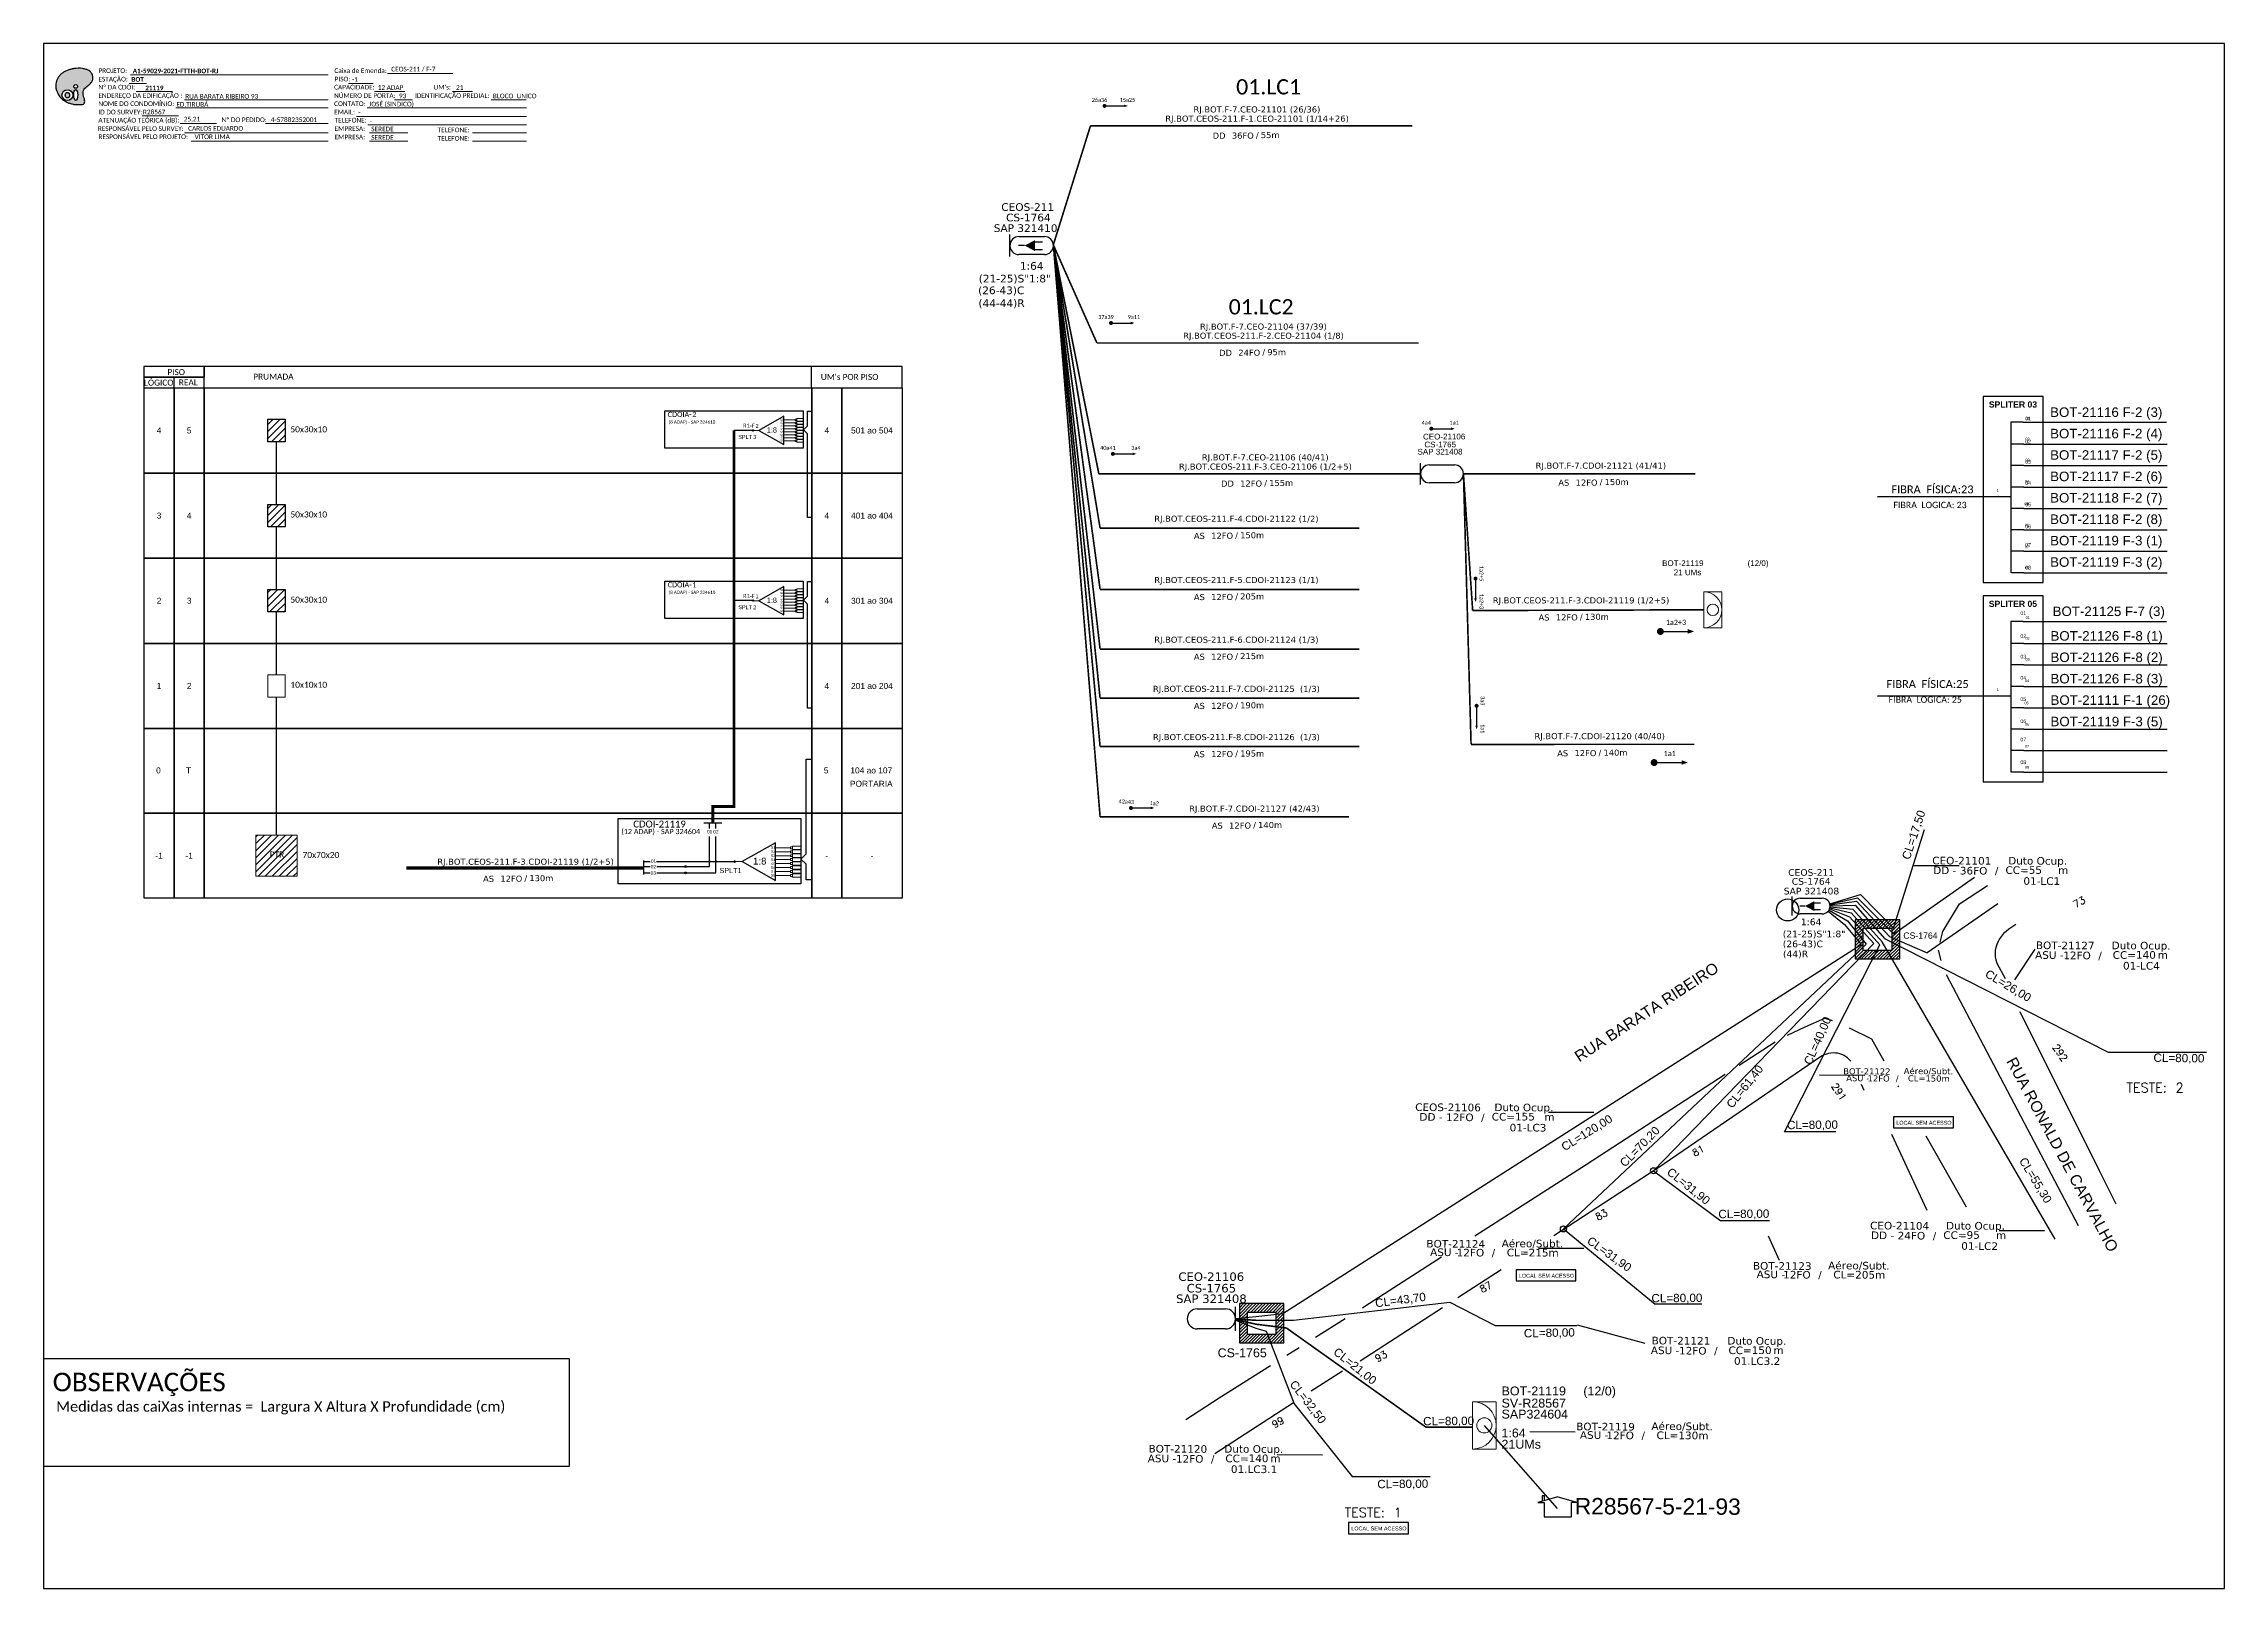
# Model space of a CAD drawing. Extents: x -89 to 749, y 705 to 1299.
import ezdxf
from ezdxf.enums import TextEntityAlignment as Align

# ---------------------------------------------------------------- set-up
doc = ezdxf.new("R2010")
doc.units = 0
for name, color, linetype in [('10.0-Cartográfico', 252, 'Continuous'), ('10.1-Caixas Subterrâneas', 5, 'Continuous'), ('10.3-Nome das Ruas', 252, 'Continuous'), ('20.4-CEOS', 1, 'Continuous'), ('20.5-CEO', 1, 'Continuous'), ('CAP a instalar', 1, 'Continuous'), ('label_cabos', 7, 'Continuous'), ('Legenda', 1, 'Continuous'), ('Meio Fio', 7, 'Continuous'), ('METRAGEM', 92, 'Continuous'), ('ml', 1, 'Continuous'), ('MUB', 252, 'Continuous'), ('SETA', 7, 'Continuous'), ('Surveys Casinhas', 7, 'Continuous'), ('surveys legendas', 7, 'Continuous')]:
    doc.layers.add(name, color=color, linetype=linetype)
for name, color, linetype, lineweight in [("20.0-LEGENDA DOS CDO'S", 1, 'Continuous', 0), ('20.1-CDO_INTERIOR', 1, 'Continuous', 0), ('20.2-CDO_POSTE', 1, 'Continuous', 5), ('40.1-ETIQUETAS', 1, 'Continuous', 20)]:
    doc.layers.add(name, color=color, linetype=linetype, lineweight=lineweight)
doc.layers.add('DROP DE CLIENTE', color=140, linetype='Continuous', plot=False)
doc.layers.add('EXTRA', color=50, linetype='Continuous', plot=False)
doc.styles.add('ARIAL', font='arial.ttf')
doc.styles.add('ROMANS', font='romans')
doc.styles.add('siredit', font='verdana.ttf')
doc.styles.get("Standard").update_dxf_attribs({"font": 'arial.ttf'})
doc.styles.add('WMF-Calibri0', font='calibri.ttf')
doc.styles.add('WMF-Calibri1', font='calibrib.ttf')
doc.linetypes.add('FENCELINE1', pattern='A,0.25,-0.1,[133,ltypeshp.shx,S=0.1,R=0,X=-0.1,Y=0],-0.1,1', length=1.45)
doc.dimstyles.new('CC', dxfattribs={"dimtxt": 1, "dimasz": 2, "dimexe": 0.18, "dimexo": 0.0625, "dimgap": 0.09, "dimtad": 0, "dimdec": 0, "dimrnd": 1, "dimzin": 0, "dimdsep": 46, "dimtxsty": 'siredit', "dimblk": 'NONE', "dimcen": 0, "dimse1": 1, "dimse2": 1, "dimsd1": 1, "dimsd2": 1, "dimclrt": 7, "dimadec": 0, "dimazin": 0, "dimtfac": 1, "dimtdec": 0, "dimtofl": 0, "dimtmove": 0, "dimatfit": 3, "dimfxl": 0, "dimtolj": 1, "dimtzin": 0, "dimarcsym": 0})
pattern_1 = [(45, (729.099, 90.5202), (-1.3470384, 1.3470384), [])]

msp = doc.modelspace()

# ---------------------------------------------------------------- texts
at = {"color": 7, "lineweight": 0, "style": 'WMF-Calibri0'}
msp.add_text('Nº DO PEDIDO:', height=1.7927, dxfattribs=at).set_placement((-20.88, 1268.84))
at = {"style": 'WMF-Calibri0'}
for s, height, p in [('  LÓGICO', 2.3, (-52.33, 1167.53)), ('     PISO', 2.3, (-45.79, 1171.56)), ('    REAL', 2.3, (-40.57, 1167.59)), ('PRUMADA', 2.3, (-8.71, 1169.82)), ("UM's POR PISO", 2.3, (209.54, 1169.7)), ('50x30x10', 2.317, (5.58, 1149.55)), ('50x30x10', 2.317, (5.58, 1116.81)), ('50x30x10', 2.317, (5.58, 1084.06)), ('10x10x10', 2.317, (5.58, 1051.32)), ('PTR', 2.317, (-2.37, 986.06)), ('70x70x20', 2.317, (10.26, 985.88))]:
    msp.add_text(s, height=height, dxfattribs=at).set_placement(p)
at = {"color": 1}
for s, height, style, p in [('CDOIA-', 2, 'WMF-Calibri0', (150.69, 1155.42)), ('CDOIA-', 2, 'WMF-Calibri0', (150.69, 1089.93)), ('CDOI-21119', 2.646, 'WMF-Calibri0', (137.42, 997.6)), ('S1', 0.992, 'ARIAL', (190.32, 989.46)), ('1:8', 2.646, 'ARIAL', (183.48, 983.36)), ('S2', 0.992, 'ARIAL', (190.32, 987.89)), ('S3', 0.992, 'ARIAL', (190.32, 986.29)), ('S4', 0.992, 'ARIAL', (190.32, 984.73)), ('S5', 0.992, 'ARIAL', (190.32, 983.13)), ('S6', 0.992, 'ARIAL', (190.32, 981.65)), ('S7', 0.992, 'ARIAL', (190.32, 980.2)), ('S8', 0.992, 'ARIAL', (190.32, 978.72))]:
    msp.add_text(s, height=height, dxfattribs=dict(at, style=style)).set_placement(p)
at = {"color": 7, "style": 'WMF-Calibri0'}
for s, height, p in [('2', 2, (160.07, 1155.42)), ('1', 2, (160.07, 1089.93)), ('OBSERVAÇÕES', 7.1308, (-85.83, 780.81))]:
    msp.add_text(s, height=height, dxfattribs=at).set_placement(p)
at = {"style": 'ARIAL'}
for s, height, p in [('4', 2.3, (-44.93, 1150.27)), ('5', 2.3, (-33.35, 1150.27)), ('4', 2.3, (211.84, 1150.27)), ('501 ao 504', 2.3, (229.2, 1150.27)), ('3', 2.3, (-44.93, 1117.53)), ('4', 2.3, (-33.35, 1117.53)), ('4', 2.3, (211.84, 1117.53)), ('401 ao 404', 2.3, (229.2, 1117.53)), ('2', 2.3, (-44.93, 1084.78)), ('3', 2.3, (-33.35, 1084.78)), ('4', 2.3, (211.84, 1084.78)), ('301 ao 304', 2.3, (229.2, 1084.78)), ('1', 2.3, (-44.93, 1052.04)), ('2', 2.3, (-33.35, 1052.04)), ('4', 2.3, (211.84, 1052.04)), ('201 ao 204', 2.3, (229.2, 1052.04)), ('0', 2.3, (-45.17, 1019.55)), ('T', 2.3, (-33.6, 1019.55)), ('5', 2.3, (211.59, 1019.55)), ('PORTARIA', 2.3, (228.95, 1014.41)), ('104 ao 107', 2.3, (228.95, 1019.55)), ('01', 1.323, (166.78, 995.97)), ('02', 1.323, (169.2, 995.97)), ('-1', 2.3, (-44.93, 986.74)), ('-1', 2.3, (-33.35, 986.74)), ('02', 1.323, (145.16, 982.53)), ('01', 1.323, (145.21, 984.68)), ('-', 2.3, (211.84, 986.74)), ('-', 2.3, (229.2, 986.74)), ('03', 1.323, (145.16, 980.11))]:
    msp.add_text(s, height=height, dxfattribs=at).set_placement(p, align=Align.MIDDLE_CENTER)
at = {"color": 1, "style": 'WMF-Calibri0'}
for s, height, p in [('(8 ADAP) - SAP 324610', 1.25, (160, 1152.9)), ('(8 ADAP) - SAP 324610', 1.25, (160, 1087.41)), ('(12 ADAP) - SAP 324604', 2, (147.97, 995.05))]:
    msp.add_text(s, height=height, dxfattribs=at).set_placement(p, align=Align.CENTER)
at = {"color": 5, "style": 'WMF-Calibri0'}
for p in [(179.65, 1151.3), (179.65, 1085.81)]:
    msp.add_text('R1-F', height=1.6, dxfattribs=at).set_placement(p)
at = {"color": 5, "style": 'ARIAL'}
for s, p in [('2', (185.02, 1151.26)), ('1', (185.02, 1085.78))]:
    msp.add_text(s, height=1.5, dxfattribs=at).set_placement(p, align=Align.CENTER)
at = {"color": 7, "style": 'ARIAL'}
for s, p in [('SPLT', (180.44, 1147.03)), ('3', (184.12, 1147.03)), ('SPLT', (180.44, 1081.55)), ('2', (184.12, 1081.55))]:
    msp.add_text(s, height=1.5, dxfattribs=at).set_placement(p, align=Align.CENTER)
at = {"style": 'ARIAL'}
msp.add_text('SPLT1', height=1.984, dxfattribs=at).set_placement((174.83, 980.07), align=Align.CENTER)
at = {"color": 3, "char_height": 5.8651, "width": 526.2741, "attachment_point": 5}
for s, insert in [('{\\fCalibri|b0|i0|c0|p34;01.LC1}', (381.71, 1282.37)), ('{\\fCalibri|b0|i0|c0|p34;01.LC2}', (378.85, 1197.78))]:
    msp.add_mtext(s, dxfattribs=dict(at, insert=insert))
at = {"color": 5, "char_height": 1.5249, "width": 112.5729, "attachment_point": 5}
for s, insert, rotation in [('{\\fCalibri|b0|i0|c0|p34;\\C256;26a36}', (316.71, 1277.36), 359.91656), ('{\\fCalibri|b0|i0|c0|p34;\\C256;15a25}', (327.46, 1277.36), 359.91656), ('{\\fCalibri|b0|i0|c0|p34;\\C256;37a39}', (319.2, 1193.88), 359.91656), ('{\\fCalibri|b0|i0|c0|p34;\\C256;9a11}', (329.94, 1193.88), 359.91656), ('{\\fCalibri|b0|i0|c0|p34;\\C256;4a4}', (442.35, 1153.24), 359.91656), ('{\\fCalibri|b0|i0|c0|p34;\\C256;1a1}', (453.1, 1153.24), 359.91656), ('{\\fCalibri|b0|i0|c0|p34;\\C256;40a41}', (319.92, 1143.58), 359.91656), ('{\\fCalibri|b0|i0|c0|p34;\\C256;3a4}', (330.67, 1143.58), 359.91656), ('\\C256;\\fCalibri|b0|i0|c0|p34;1a2+5', (463.58, 1095.25), 269.91656), ('\\C256;\\fCalibri|b0|i0|c0|p34;1a2+3', (463.58, 1084.51), 269.91656), ('\\pxt37;{\\fCalibri|b0|i0|c0|p34;\\C256;42a43}', (327.02, 1007.52), 356.6714), ('{\\fCalibri|b0|i0|c0|p34;\\C256;1a2}', (337.75, 1006.91), 356.6714)]:
    msp.add_mtext(s, dxfattribs=dict(at, insert=insert, rotation=rotation))
at = {"attachment_point": 5}
for s, insert, char_height, width in [('\\C10;\\fArial|b1|i0|c0|p34;\\H1x;SPLITER 03', (667.94, 1160.25), 2.3673, 23.0422), ('{\\H0.5787x;\\C7;01 }', (673.78, 1154.85), 2.4387, 46.0844), ('\\C7;\\fArial|b0|i0|;\\H1.0273588255048;01 ', (673.63, 1154.95), 2.3673, 4.7474), ('{\\H0.5787x;\\C7;02 }', (673.78, 1146.04), 2.4387, 46.0844), ('\\C7;\\fArial|b0|i0|;\\H1.0273588255048;02 ', (673.56, 1146.95), 2.3673, 5.0114), ('{\\H0.5787x;\\C7;03 }', (673.78, 1138.15), 2.4387, 46.0844), ('\\C7;\\fArial|b0|i0|;\\H1.0273588255048;03 ', (673.56, 1138.89), 2.3673, 4.6084), ('{\\fCalibri|b0|i0|c0|p34;\\C7;FIBRA  FÍSICA:23}', (636.99, 1127.6), 3.0482, 46.0844), ('\\C7;\\fArial|b0|i0|;\\H1.0273588255048;1', (662.06, 1127.29), 2.3673, 2.3448), ('\\C7;\\fArial|b0|i0|;\\H1.0273588255048;04 ', (673.36, 1130.7), 2.3673, 5.0114), ('{\\H0.5787x;\\C7;04}', (673.78, 1130.01), 2.4387, 46.0844), ('{\\fCalibri|b0|i0|c0|p34;\\C7;FIBRA  LOGICA: 23}', (636.07, 1121.61), 2.4387, 46.0844), ('\\C7;\\fArial|b0|i0|;\\H1.0273588255048;05 ', (673.18, 1122.15), 2.3673, 6.1635), ('{\\H0.5787x;\\C7;05}', (673.78, 1121.8), 2.4387, 46.0844), ('\\C7;\\fArial|b0|i0|;\\H1.0273588255048;06 ', (673.36, 1113.96), 2.3673, 5.0114), ('{\\H0.5787x;\\C7;06 }', (673.78, 1113.33), 2.4387, 46.0844), ('{\\H0.5787x;\\C7;07}', (673.78, 1106.24), 2.4387, 46.0844), ('\\C7;\\fArial|b0|i0|;\\H1.0273588255048;07 ', (673.36, 1105.48), 2.3673, 5.0114), ('\\C7;\\fArial|b0|i0|;\\H1.0273588255048;08 ', (673.36, 1097.41), 2.3673, 5.0114), ('{\\H0.5787x;\\C7;08 }', (673.78, 1097.51), 2.4387, 46.0844), ('{\\fArial|b1|i0|c0|p34;\\C10;SPLITER 05}', (667.94, 1083.59), 2.3673, 23.0422), ('\\C7;\\fCalibri|b0|i0|c0|p34;1a2+3\\P', (538.37, 1076.49), 2.0002, 33.8149), ('{\\H0.5787x;\\C7;01 }', (671.92, 1079.99), 2.4387, 46.0844), ('\\C7;\\fArial|b0|i0|;\\H1.0273588255048;01 ', (673.63, 1078.29), 2.3673, 4.7474), ('{\\H0.5787x;\\C7;02 }', (671.92, 1071.18), 2.4387, 46.0844), ('\\C7;\\fArial|b0|i0|;\\H1.0273588255048;02 ', (673.56, 1070.29), 2.3673, 5.0114), ('{\\H0.5787x;\\C7;03 }', (671.92, 1063.3), 2.4387, 46.0844), ('\\C7;\\fArial|b0|i0|;\\H1.0273588255048;03 ', (673.56, 1062.23), 2.3673, 4.6084), ('{\\fCalibri|b0|i0|c0|p34;\\C7;FIBRA  FÍSICA:25}', (635.13, 1052.75), 3.0482, 46.0844), ('\\C7;\\fArial|b0|i0|;\\H1.0273588255048;1', (662.06, 1050.63), 2.3673, 2.3448), ('{\\H0.5787x;\\C7;04}', (671.92, 1055.16), 2.4387, 46.0844), ('\\C7;\\fArial|b0|i0|;\\H1.0273588255048;04 ', (673.36, 1054.04), 2.3673, 5.0114), ('{\\fCalibri|b0|i0|c0|p34;\\C7;FIBRA  LOGICA: 25}', (634.21, 1046.76), 2.4387, 46.0844), ('{\\H0.5787x;\\C7;05}', (671.92, 1046.95), 2.4387, 46.0844), ('\\C7;\\fArial|b0|i0|;\\H1.0273588255048;05 ', (673.18, 1045.49), 2.3673, 6.1635), ('{\\H0.5787x;\\C7;06 }', (671.92, 1038.47), 2.4387, 46.0844), ('{\\H0.5787x;\\C7;07}', (671.92, 1031.39), 2.4387, 46.0844), ('\\C7;\\fArial|b0|i0|;\\H1.0273588255048;06 ', (673.36, 1037.3), 2.3673, 5.0114), ('{\\H0.5787x;\\C7;08 }', (671.92, 1022.66), 2.4387, 46.0844), ('\\C7;\\fArial|b0|i0|;\\H1.0273588255048;07 ', (673.36, 1028.82), 2.3673, 5.0114), ('\\C7;\\fArial|b0|i0|;\\H1.0273588255048;08 ', (673.36, 1020.75), 2.3673, 5.0114)]:
    msp.add_mtext(s, dxfattribs=dict(at, insert=insert, char_height=char_height, width=width))
at = {"char_height": 3.6579, "attachment_point": 4, "line_spacing_factor": 1.35, "style": 'ARIAL'}
for s, insert, width in [('BOT-21116 F-2 (3)\\PBOT-21116 F-2 (4)\\PBOT-21117 F-2 (5)\\PBOT-21117 F-2 (6)\\PBOT-21118 F-2 (7)\\PBOT-21118 F-2 (8)\\PBOT-21119 F-3 (1) \\PBOT-21119 F-3 (2)', (682.24, 1127.94), 80.242), ('BOT-21125 F-7 (3)', (683.2, 1080.19), 64.982), ('BOT-21126 F-8 (1)\\PBOT-21126 F-8 (2)\\PBOT-21126 F-8 (3)\\PBOT-21111 F-1 (26)\\PBOT-21119 F-3 (5)', (682.38, 1054.27), 64.982)]:
    msp.add_mtext(s, dxfattribs=dict(at, insert=insert, width=width))
at = {"insert": (672.07, 1068.39), "char_height": 0.2667, "attachment_point": 1}
msp.add_mtext('RE-4313 F-1 (18)', dxfattribs=at)
at = {"color": 7, "char_height": 1.5249, "width": 112.5729, "attachment_point": 5, "rotation": 269.91656}
for s, insert in [('{\\fCalibri|b0|i0|c0|p34;\\C256;3a3}', (464, 1046.33)), ('{\\fCalibri|b0|i0|c0|p34;\\C256;1a1}', (464, 1035.58))]:
    msp.add_mtext(s, dxfattribs=dict(at, insert=insert))
at = {"color": 7, "insert": (535.98, 1026.08), "char_height": 2.0002, "width": 33.8149, "attachment_point": 5}
msp.add_mtext('{\\fCalibri|b0|i0|c0|p34;\\C7;1a1}', dxfattribs=at)
at = {"color": 3, "char_height": 1.4937, "width": 73.2639, "attachment_point": 1, "style": 'ARIAL'}
for insert in [(623.1, 884.82), (477.96, 825.98), (413.53, 728.81)]:
    msp.add_mtext('LOCAL SEM ACESSO', dxfattribs=dict(at, insert=insert))
at = {"color": 7, "insert": (-84.48, 776.97), "char_height": 4, "width": 658.8434, "attachment_point": 1, "style": 'WMF-Calibri0'}
msp.add_mtext('Medidas das caiXas internas =  Largura X Altura X Profundidade (cm)', dxfattribs=at)
at = {"color": 7, "lineweight": 0, "style": 'WMF-Calibri0', "flags": 8}
msp.add_attdef('4-57882352001', (-1.97, 1268.87), '', height=1.79, dxfattribs=at)
at = {"layer": '10.1-Caixas Subterrâneas', "color": 30, "style": 'ARIAL'}
for s, height, p in [('CS-1764', 2.39, (625.78, 954.85)), ('CS-1765', 3.429, (362.12, 793.9))]:
    msp.add_text(s, height=height, dxfattribs=at).set_placement(p)
at = {"layer": '10.3-Nome das Ruas', "color": 5}
for s, rotation, p in [('RUA BARATA RIBEIRO', 33.08409, (501.17, 907.25)), ('RUA RONALD DE CARVALHO', 298.23546, (665.25, 907.76))]:
    msp.add_text(s, height=4.2857, rotation=rotation, dxfattribs=at).set_placement(p)
at = {"layer": "20.0-LEGENDA DOS CDO'S", "color": 1, "style": 'ARIAL'}
for s, p in [('BOT-21119', (471.3, 779.23)), ('SAP324604', (471.3, 770.33)), ('SV-R28567', (471.31, 774.56)), ('1:64', (471.27, 763.07)), ('21UMs', (471.27, 758.73))]:
    msp.add_text(s, height=3.429, rotation=359.97241, dxfattribs=at).set_placement(p)
msp.add_text('       (12/0)', height=3.4286, rotation=359.97241, dxfattribs=at).set_placement((504.35, 779.21), align=Align.CENTER)
at = {"layer": '20.4-CEOS', "color": 7, "style": 'siredit'}
for s, p in [('CEOS-211', (590.35, 981.6)), ('SAP 321408', (590.48, 974.43)), ('1:64', (590.35, 962.59))]:
    msp.add_text(s, height=2.565, dxfattribs=at).set_placement(p, align=Align.TOP_CENTER)
at = {"layer": '20.4-CEOS', "color": 5, "style": 'siredit'}
for s, height, p in [('CS-1764', 2.565, (590.35, 978.16)), ('CEO-21106', 3.257, (359.68, 826.52))]:
    msp.add_text(s, height=height, dxfattribs=at).set_placement(p, align=Align.TOP_CENTER)
at = {"layer": '20.5-CEO', "color": 5, "style": 'siredit'}
for s, p in [('CS-1765', (359.72, 822.09)), ('SAP 321408', (359.72, 818.03))]:
    msp.add_text(s, height=3.271, dxfattribs=at).set_placement(p, align=Align.TOP_CENTER)
at = {"layer": 'METRAGEM', "style": 'ARIAL'}
for tag, rotation, p in [('CL=17,50', 71.63186, (631.28, 994.25)), ('CL=26,00', 329.30319, (665.33, 935.4)), ('CL=40,00', 66.2995, (594.26, 914.97)), ('CL=61,40', 51.46832, (566.09, 897.01)), ('CL=80,00', 359.2601, (731.75, 907.38)), ('CL=120,00', 31.8302, (504.93, 878.88)), ('CL=70,20', 45.61289, (525.58, 873.78)), ('CL=80,00', 0.5468, (590.87, 881.68)), ('CL=31,90', 321.39671, (542.22, 858.44)), ('CL=55,30', 301.40752, (675.28, 861.13)), ('CL=80,00', 0.5468, (564.48, 847.45)), ('CL=31,90', 324.61698, (511.84, 832.28)), ('CL=43,70', 7.50908, (432.63, 814.35)), ('CL=80,00', 0.5468, (538.74, 815.08)), ('CL=80,00', 1.07802, (489.7, 801.7)), ('CL=21,00', 321.372, (413.97, 789.25)), ('CL=32,50', 307.7258, (395.61, 775.73)), ('CL=80,00', 0.5468, (450.96, 767.79)), ('CL=80,00', 0.5468, (433.32, 743.61))]:
    msp.add_attdef(tag, text='(XX/YY)', height=3.214, rotation=rotation, dxfattribs=at).set_placement(p, align=Align.CENTER)
at = {"layer": 'MUB', "style": 'ROMANS'}
for s, rotation, p in [('73', 29.68832, (692.08, 966.56)), ('292', 304.74709, (683, 913.1)), ('291', 303.13602, (597.99, 898.19)), ('81', 29.68832, (545.57, 870.97)), ('83', 29.68832, (508.37, 846.36)), ('87', 29.68832, (463.86, 818.56)), ('93', 29.68832, (423.62, 791.92)), ('99', 29.68832, (383.97, 766.53))]:
    msp.add_text(s, height=2.733, rotation=rotation, dxfattribs=at).set_placement(p)
at = {"layer": 'surveys legendas'}
msp.add_text('R28567-5-21-93', height=6.2764, rotation=359.7837, dxfattribs=at).set_placement((499.43, 733.54))

# ---------------------------------------------------------------- blocks, each defined once
blk = doc.blocks.new('OI')
h = blk.add_hatch(color=40)
edge = h.paths.add_edge_path()
edge.add_spline(control_points=[(4.35, -0.67), (3.92, -0.99), (3.26, -1.5), (2.81, -2.59), (2.9, -3.5), (3.06, -4.27), (3.31, -4.85), (3.37, -5.39), (3.4, -5.88), (3.2, -6.4), (2.54, -6.61), (1.65, -6.63), (0.55, -6.67), (-0.56, -6.42), (-1.61, -6.14), (-2.77, -5.61), (-3.92, -4.77), (-4.89, -3.7), (-5.34, -2.65), (-5.6, -1.94), (-5.85, -0.96), (-5.71, 0.47), (-5.1, 2.02), (-4.14, 3.02), (-3.3, 3.61), (-2.37, 4.16), (-1.36, 4.44), (-0.56, 4.7), (0.79, 4.85), (2.24, 4.97), (3.79, 4.57), (4.67, 4.21), (5.44, 3.65), (5.76, 2.99), (6.03, 2.21), (6.01, 1.46), (5.72, 0.64), (5.31, 0.08), (4.88, -0.38), (4.51, -0.55), (4.35, -0.67)], knot_values=[0, 0, 0, 0, 1.60434, 2.417191, 3.427595, 4.282808, 4.776746, 5.304182, 5.888771, 6.258406, 6.858137, 7.79129, 8.986195, 10.124242, 11.187857, 12.242908, 13.953784, 15.414161, 16.515391, 17.349188, 17.675853, 19.552021, 21.515531, 22.568638, 23.63245, 24.621084, 25.782718, 26.745347, 27.142653, 29.870543, 31.004649, 31.921532, 32.709589, 33.801391, 34.042471, 35.192333, 35.971461, 36.628871, 37.254359, 37.836911, 37.836911, 37.836911, 37.836911], degree=3, periodic=0)
h.paths.add_polyline_path([(1.13, -0.87, -1), (-0.04, -0.87, -1)], flags=16)
edge = h.paths.add_edge_path(flags=16)
edge.add_ellipse((0.56, -3.59), major_axis=(-0.02, 1.71), ratio=0.361305, start_angle=0, end_angle=360)
h.paths.add_polyline_path([(-0.36, -3.62, -1), (-3.8, -3.62, -1)], flags=16)
edge = h.paths.add_edge_path(flags=0)
edge.add_ellipse((-2.08, -3.62), major_axis=(0, 0.885), ratio=0.758294, start_angle=0, end_angle=360)
at = {"color": 40}
for centre, radius in [((-2.08, -3.62), 1.72), ((0.54, -0.87), 0.587)]:
    blk.add_circle(centre, radius, dxfattribs=at)
blk.add_ellipse((-2.08, -3.62), major_axis=(0, 0.885), ratio=0.758294, start_param=-3.141592653589792, end_param=3.141592653589792, dxfattribs=at)
blk.add_ellipse((0.56, -3.59), major_axis=(-0.02, 1.71), ratio=0.361305, dxfattribs=at)
at = {"color": 40, "start_tangent": (-0.800898, -0.598801), "end_tangent": (-0.800898, -0.598801)}
blk.add_spline([(4.35, -0.67), (3.2, -1.78), (2.9, -2.54), (2.92, -3.55), (3.12, -4.38), (3.28, -4.85), (3.37, -5.37), (3.35, -5.95), (3.2, -6.29), (2.66, -6.55), (1.73, -6.63), (0.54, -6.62), (-0.58, -6.41), (-1.6, -6.11), (-2.56, -5.67), (-3.95, -4.67), (-4.89, -3.56), (-5.37, -2.56), (-5.64, -1.78), (-5.72, -1.46), (-5.63, 0.42), (-4.84, 2.22), (-4.13, 2.99), (-3.27, 3.62), (-2.4, 4.09), (-1.3, 4.47), (-0.37, 4.72), (0.02, 4.77), (2.75, 4.8), (3.85, 4.53), (4.69, 4.16), (5.31, 3.68), (5.85, 2.73), (5.93, 2.5), (5.94, 1.35), (5.67, 0.62), (5.29, 0.08), (4.84, -0.36), (4.35, -0.67)], degree=3, dxfattribs=at)
blk = doc.blocks.new('CARIMBO')
at = {"color": 7, "lineweight": 0}
for points in [[(134.48, -16.3), (159.61, -16.3)], [(35.15, -20.06), (41.7, -20.06)], [(35.66, -16.79), (111.64, -16.79)], [(37.81, -23.14), (51.75, -23.14)], [(119.43, -20.02), (128.92, -20.02)], [(129.48, -23.14), (141.1, -23.14)], [(159.42, -23.14), (167.09, -23.14)], [(40.13, -32.55), (54.07, -32.55)], [(52.97, -29.48), (111.64, -29.48)], [(56.38, -26.37), (111.64, -26.37)], [(122.56, -32.72), (187.83, -32.72)], [(126.6, -29.48), (187.83, -29.48)], [(137.07, -26.37), (144.01, -26.37)], [(174.24, -26.37), (187.8, -26.37)], [(54.67, -35.52), (68.61, -35.52)], [(56.38, -39.07), (111.64, -39.07)], [(126.84, -35.96), (187.83, -35.96)], [(127.45, -39.07), (142.25, -39.07)], [(167.06, -39.07), (187.83, -39.07)], [(58.87, -42.31), (111.64, -42.31)], [(127.45, -42.31), (142.25, -42.31)], [(167.06, -42.31), (187.83, -42.31)]]:
    blk.add_lwpolyline(points, dxfattribs=at)
at = {"color": 7, "xscale": 1.213923925163967, "yscale": 1.213923925163967, "zscale": 1.213923925163967, "rotation": 0.1532896023949059}
blk.add_blockref('OI', (13.86, -20.16), dxfattribs=at)
at = {"color": 7, "lineweight": 0, "style": 'WMF-Calibri0'}
for s, height, p in [('PROJETO:', 1.793, (23.26, -16.04)), ('Caixa de Emenda:', 1.7927, (114.02, -16.04)), ('ESTAÇÃO:', 1.793, (23.26, -19.32)), ('ENDEREÇO DA EDIFICAÇÃO :', 1.7927, (23.26, -25.63)), ('Nº DA CDOI:', 1.7927, (23.26, -22.39)), ('CAPACIDADE:', 1.7927, (113.91, -22.39)), ('NÚMERO DE PORTA:', 1.7927, (113.91, -25.63)), ('PISO:', 1.793, (114.09, -19.28)), ('IDENTIFICAÇÃO PREDIAL:', 1.7927, (144.99, -25.63)), ("UM's:", 1.793, (152.15, -22.39)), ('ATENUAÇÃO TEÓRICA (dB):', 1.7927, (23.26, -35.09)), ('NOME DO CONDOMÍNIO:', 1.7927, (23.26, -28.74)), ('ID DO SURVEY:', 1.7927, (23.26, -31.97)), ('CONTATO:', 1.793, (113.91, -28.74)), ('EMAIL:', 1.793, (113.91, -31.97)), ('TELEFONE:', 1.793, (114.09, -35.09)), ('RESPONSÁVEL PELO SURVEY:', 1.7927, (23.02, -38.32)), ('RESPONSÁVEL PELO PROJETO:', 1.7927, (23.26, -41.44)), ('EMPRESA:', 1.793, (114.09, -38.32)), ('EMPRESA:', 1.793, (114.09, -41.56)), ('TELEFONE:', 1.793, (153.7, -38.83)), ('TELEFONE:', 1.793, (153.7, -42.06))]:
    blk.add_text(s, height=height, dxfattribs=at).set_placement(p)
at = {"color": 7, "lineweight": 0, "flags": 8}
for tag, p, style in [('PROJ', (36.46, -16.13), 'WMF-Calibri1'), ('CEOS-XX', (135.87, -15.46), 'WMF-Calibri0'), ('EST', (35.94, -19.41), 'WMF-Calibri1'), ('LOGRADOURO', (56.65, -25.91), 'WMF-Calibri0'), ('PISO_PTR', (120.78, -19.42), 'WMF-Calibri0'), ('CAPAC.', (130.66, -22.52), 'WMF-Calibri0'), ('N°', (138.85, -25.77), 'WMF-Calibri0'), ("UC'S", (160.78, -22.54), 'WMF-Calibri0'), ('N°PREDIO', (174.94, -25.77), 'WMF-Calibri0'), ('_ID_', (40.39, -31.94), 'WMF-Calibri0'), ('NOME_DO_COND.', (53.23, -29.02), 'WMF-Calibri0'), ('O_POTEN', (56.06, -34.68), 'WMF-Calibri0'), ('EMAIL', (123.26, -32.12), 'WMF-Calibri0'), ('NOME_DO_CONTATO', (127.3, -28.89), 'WMF-Calibri0'), ('RES_SURVEY', (57.78, -38.23), 'WMF-Calibri0'), ('RES_PROJ', (60.27, -41.47), 'WMF-Calibri0'), ('TELEFONE', (127.55, -35.36), 'WMF-Calibri0'), ('EMP_RESP_SURVEY', (128.16, -38.47), 'WMF-Calibri0'), ('EMP_RESP_PROJ', (128.16, -41.71), 'WMF-Calibri0'), ('CONT_RESP_SURVEY', (167.76, -38.47), 'WMF-Calibri0'), ('CONT_RESP_PROJ', (167.76, -41.71), 'WMF-Calibri0')]:
    blk.add_attdef(tag, p, '', height=1.79, dxfattribs=dict(at, style=style))
at = {"color": 7, "lineweight": 0, "style": 'WMF-Calibri1', "flags": 8}
blk.add_attdef("N° CDO'S", text='', height=1.79, dxfattribs=at).set_placement((44.78, -22.68), align=Align.CENTER)
blk = doc.blocks.new('DV')
at = {"linetype": 'Continuous'}
blk.add_circle((0, 0), 0.00000275, dxfattribs=at)
blk = doc.blocks.new('*X72')
at = {"color": 0, "linetype": 'Continuous'}
for p, q in [((-1.25, 0.34099), (-0.49099, 1.1)), ((-1.25, 0.517767), (-0.667767, 1.1)), ((-1.25, 0.694544), (-0.844544, 1.1)), ((-1.25, 0.87132), (-1.02132, 1.1)), ((-1.25, 1.048097), (-1.198097, 1.1)), ((-1.25, 0.164214), (-0.8035, 0.610714)), ((-1.25, -0.012563), (-0.8035, 0.433937)), ((-1.25, -0.18934), (-0.8035, 0.25716)), ((-1.25, -0.366117), (-0.8035, 0.080383)), ((-0.789214, 0.625), (-0.314214, 1.1)), ((-0.612437, 0.625), (-0.137437, 1.1)), ((-0.43566, 0.625), (0.03934, 1.1)), ((-0.258883, 0.625), (0.216117, 1.1)), ((-0.082107, 0.625), (0.392893, 1.1)), ((0.09467, 0.625), (0.56967, 1.1)), ((0.271447, 0.625), (0.746447, 1.1)), ((0.448223, 0.625), (0.923223, 1.1)), ((0.625, 0.625), (1.1, 1.1)), ((0.801777, 0.625), (1.25, 1.073223)), ((0.8035, 0.449947), (1.25, 0.896447)), ((0.8035, 0.27317), (1.25, 0.71967)), ((0.8035, 0.096393), (1.25, 0.542893)), ((0.8035, -0.080383), (1.25, 0.366117)), ((0.8035, -0.25716), (1.25, 0.18934)), ((0.8035, -0.433937), (1.25, 0.012563)), ((-1.25, -0.542893), (-0.8035, -0.096393)), ((-1.25, -0.71967), (-0.8035, -0.27317)), ((-1.25, -0.896447), (-0.8035, -0.449947)), ((-1.25, -1.073223), (-0.801777, -0.625)), ((-1.1, -1.1), (-0.625, -0.625)), ((-0.923223, -1.1), (-0.448223, -0.625)), ((-0.746447, -1.1), (-0.271447, -0.625)), ((-0.56967, -1.1), (-0.09467, -0.625)), ((-0.392893, -1.1), (0.082107, -0.625)), ((-0.216117, -1.1), (0.258883, -0.625)), ((-0.03934, -1.1), (0.43566, -0.625)), ((0.137437, -1.1), (0.612437, -0.625)), ((0.314214, -1.1), (0.789214, -0.625)), ((0.49099, -1.1), (1.25, -0.34099)), ((0.667767, -1.1), (1.25, -0.517767)), ((0.8035, -0.610714), (1.25, -0.164214)), ((0.844544, -1.1), (1.25, -0.694544)), ((1.02132, -1.1), (1.25, -0.87132)), ((1.198097, -1.1), (1.25, -1.048097))]:
    blk.add_line(p, q, dxfattribs=at)
blk = doc.blocks.new('MANHOLE_MQ')
at = {"color": 0, "linetype": 'Continuous'}
for p, q in [((0.00000623, 0.00000569), (-0.00000627, 0.00000569)), ((-0.00000627, 0.00000569), (-0.00000627, -0.00000531)), ((-0.00000404, 0.00000331), (0.00000399, 0.00000331)), ((-0.00000404, -0.00000294), (-0.00000404, 0.00000331)), ((0.00000399, 0.00000331), (0.00000399, -0.00000294)), ((0.00000623, -0.00000531), (0.00000623, 0.00000569)), ((-0.00000627, -0.00000531), (0.00000623, -0.00000531)), ((0.00000399, -0.00000294), (-0.00000404, -0.00000294)), ((0.00000399, -0.00000294), (0.00000399, -0.00000294))]:
    blk.add_line(p, q, dxfattribs=at)
at = {"color": 0, "linetype": 'Continuous', "xscale": 5e-06, "yscale": 5e-06, "zscale": 1e-05}
blk.add_blockref('*X72', (-0.00000002, 0.00000019), dxfattribs=at)
blk = doc.blocks.new('*U98')
at = {"layer": '20.4-CEOS', "color": 7, "style": 'siredit'}
for tag, p in [('FIBRAS_SPLITTER', (0, 0)), ('FIBRAS_TOP_C', (0, -4.13)), ('RESERVA_FINAIS', (0, -5.46))]:
    blk.add_attdef(tag, p, '', height=1.01, dxfattribs=at)
for tag, p, flags in [('ID_ATIVIDADE', (0, -6.77), 3), ('QTDE', (0, -9.4), 1), ('FATOR', (0, -8.09), 1), ('FID', (0, -10.71), 1)]:
    blk.add_attdef(tag, p, '', height=1.01, dxfattribs=dict(at, flags=flags))
blk = doc.blocks.new('Teste  FTTH')
at = {"color": 0, "lineweight": 0, "style": 'ROMANS'}
for tag, p in [('TESTE', (-2.3, -0.29)), ('QTDE', (0.21, -0.29))]:
    blk.add_attdef(tag, p, '', height=0.48, dxfattribs=at)
for tag, p, flags in [('FID', (-2.23, -1.25), 1), ('FATOR', (-2.23, -2.03), 3), ('ID_ATIVIDADE', (-2.23, -2.72), 3)]:
    blk.add_attdef(tag, p, '', height=0.48, dxfattribs=dict(at, flags=flags))
blk = doc.blocks.new('LEGENDA DOS CABOS')
at = {"layer": 'EXTRA', "color": 0, "style": 'siredit'}
for tag, p in [('ID', (4.6, 0.97)), ('XX', (9.03, 0.97))]:
    blk.add_attdef(tag, text='', height=0.48, rotation=359.69, dxfattribs=at).set_placement(p, align=Align.MIDDLE_CENTER)
at = {"layer": 'Legenda', "color": 0, "style": 'siredit'}
for tag, p in [('TIPO_CABO', (1.31, 0)), ('CABO', (4.69, -0.05)), ('/', (6.81, -0.05)), ('METROS', (10.03, -0.05))]:
    blk.add_attdef(tag, text='', height=0.8, rotation=359.69, dxfattribs=at).set_placement(p, align=Align.MIDDLE_CENTER)
blk = doc.blocks.new('_None')
blk = doc.blocks.new('Inst CB DT OCUP CFOA-SM-DD-S-36')
at = {"layer": 'label_cabos', "color": 0, "style": 'siredit'}
for tag, flags, p in [('ID_ATIVIDADE', 3, (1.31, 2.67)), ('FATOR', 1, (11.56, 2.55))]:
    blk.add_attdef(tag, text='', height=1, rotation=359.69, dxfattribs=dict(at, flags=flags)).set_placement(p, align=Align.MIDDLE_CENTER)
for tag, p in [('TIPO_CABO', (1.11, 0)), ('DESTINO_CABO', (3.13, 1.26)), ('CABO', (4.69, -0.05)), ('/', (7.71, -0.05)), ('LANCE', (10.41, 0.02)), ('TIPO_CABO', (13.11, 1.24)), ('UND', (16.46, 0)), ('FID', (13.65, -1.41))]:
    blk.add_attdef(tag, text='', height=1, rotation=359.69, dxfattribs=at).set_placement(p, align=Align.MIDDLE_CENTER)
blk.add_attdef('QTDE', (11.93, -0.45), '', height=1, rotation=359.69, dxfattribs=at)
blk = doc.blocks.new('Inst CB DT OCUP CFOA-SM-DD-G-24')
at = {"layer": 'label_cabos', "color": 0, "style": 'siredit'}
for tag, flags, p in [('ID_ATIVIDADE', 3, (1.31, 2.67)), ('FATOR', 1, (11.56, 2.55))]:
    blk.add_attdef(tag, text='', height=1, rotation=359.69, dxfattribs=dict(at, flags=flags)).set_placement(p, align=Align.MIDDLE_CENTER)
for tag, p in [('TIPO_CABO', (1.11, 0)), ('DESTINO_CABO', (3.13, 1.26)), ('CABO', (4.69, -0.05)), ('/', (7.71, -0.05)), ('LANCE', (10.41, 0.02)), ('TIPO_CABO', (13.11, 1.24)), ('UND', (16.46, 0)), ('FID', (13.65, -1.41))]:
    blk.add_attdef(tag, text='', height=1, rotation=359.69, dxfattribs=at).set_placement(p, align=Align.MIDDLE_CENTER)
blk.add_attdef('QTDE', (11.93, -0.45), '', height=1, rotation=359.69, dxfattribs=at)
blk = doc.blocks.new('Inst CB DT OCUP CFOA-SM-ASU-120-S-12')
at = {"layer": 'label_cabos', "color": 0, "style": 'siredit'}
for tag, flags, p in [('ID_ATIVIDADE', 3, (1.31, 2.67)), ('FATOR', 1, (11.56, 2.55))]:
    blk.add_attdef(tag, text='', height=1, rotation=359.69, dxfattribs=dict(at, flags=flags)).set_placement(p, align=Align.MIDDLE_CENTER)
for tag, p in [('TIPO_CABO', (1.26, 0)), ('DESTINO_CABO', (3.13, 1.26)), ('CABO', (4.69, -0.05)), ('/', (7.71, -0.05)), ('LANCE', (10.91, 0)), ('TIPO_CABO', (13.11, 1.24)), ('UND', (15.96, 0)), ('FID', (13.15, -1.41))]:
    blk.add_attdef(tag, text='', height=1, rotation=359.69, dxfattribs=at).set_placement(p, align=Align.MIDDLE_CENTER)
blk.add_attdef('QTDE', (12.43, -0.47), '', height=1, rotation=359.69, dxfattribs=at)
blk = doc.blocks.new('Inst CB DT OCUP CFOA-SM-DD-S-12')
at = {"layer": 'label_cabos', "color": 0, "style": 'siredit'}
for tag, flags, p in [('ID_ATIVIDADE', 3, (1.31, 2.67)), ('FATOR', 1, (11.56, 2.55))]:
    blk.add_attdef(tag, text='', height=1, rotation=359.69, dxfattribs=dict(at, flags=flags)).set_placement(p, align=Align.MIDDLE_CENTER)
for tag, p in [('TIPO_CABO', (1.11, 0)), ('DESTINO_CABO', (3.13, 1.26)), ('CABO', (4.69, -0.05)), ('/', (7.71, -0.05)), ('LANCE', (10.41, 0.02)), ('TIPO_CABO', (13.11, 1.24)), ('UND', (16.46, 0)), ('FID', (13.65, -1.41))]:
    blk.add_attdef(tag, text='', height=1, rotation=359.69, dxfattribs=at).set_placement(p, align=Align.MIDDLE_CENTER)
blk.add_attdef('QTDE', (11.93, -0.45), '', height=1, rotation=359.69, dxfattribs=at)
blk = doc.blocks.new('SURVEY_SURVEY')
for p, q in [((0, 0.0000152), (-0.0000151, 0.0000108)), ((-0.0000151, 0.0000108), (-0.0000104, 0.0000108)), ((-0.0000103, 0), (-0.0000103, 0.0000108)), ((0.0000103, 0), (-0.0000103, 0)), ((0, 0.0000152), (0.0000151, 0.0000108)), ((0.0000101, 0.0000159), (0.0000117, 0.0000159)), ((0.0000101, 0.0000123), (0.0000101, 0.0000159)), ((0.0000151, 0.0000108), (0.0000103, 0.0000108)), ((0.0000103, 0.0000108), (0.0000103, 0)), ((0.0000117, 0.0000159), (0.0000117, 0.0000119))]:
    blk.add_line(p, q)
blk = doc.blocks.new('ETIQUETA_RS5F')
at = {"layer": '40.1-ETIQUETAS', "color": 0, "style": 'siredit'}
blk.add_text('/', height=1.5, dxfattribs=at).set_placement((1.58, -1.95), align=Align.MIDDLE_RIGHT)
for tag, p in [('ETIQUETA_R_SECUNDARIA', (1.21, 2.1)), ('ETIQUETA_R_PRIMARIA', (1.21, 4.1)), ('F_ATIVAS/F_MORTAS', (1.14, -4.24))]:
    blk.add_attdef(tag, text='', height=1.5, dxfattribs=at).set_placement(p, align=Align.MIDDLE_CENTER)
for tag, p in [('TIPO_CABO', (-6.58, -2.12)), ('CAP_CABO', (0.4, -2.09))]:
    blk.add_attdef(tag, text='', height=1.5, dxfattribs=at).set_placement(p, align=Align.MIDDLE_RIGHT)
blk.add_attdef('METROS', text='', height=1.5, dxfattribs=at).set_placement((2.14, -1.95), align=Align.MIDDLE_LEFT)
for tag, p in [('FUSÃO_1', (0.85, -8.39)), ('FUSÃO_2', (0.85, -10.6)), ('FUSÃO_3', (0.85, -12.93)), ('FUSÃO_4', (0.85, -15.14)), ('FUSÃO_5', (0.85, -17.16))]:
    blk.add_attdef(tag, text='', height=1.5, dxfattribs=at).set_placement(p, align=Align.CENTER)
blk = doc.blocks.new('CEOS_RP_CT_DRT')
at = {"layer": '20.4-CEOS', "color": 0}
for p, q in [((-4.54, 1.19), (-1.19, 1.19)), ((-1.19, -1.19), (-4.54, -1.19))]:
    blk.add_line(p, q, dxfattribs=at)
for points in [[(-5.73, -1.43), (-5.73, 1.44)], [(-3.79, 0), (-4.59, 0)], [(-2.47, 0.48), (-1.45, 0.48)], [(-2.47, -0.52), (-1.45, -0.52)]]:
    blk.add_lwpolyline(points, dxfattribs=at)
blk.add_lwpolyline([(-3.79, 0, 0, 1.47, 0), (-2.41, 0, 1.47, 1.47, 0)], format="xyseb", dxfattribs=at)
for centre, start, end in [((-4.54, 0), 90, 270), ((-1.19, 0), 270, 90)]:
    blk.add_arc(centre, 1.19, start, end, dxfattribs=at)
at = {"layer": '20.4-CEOS', "color": 7, "style": 'siredit'}
for tag, p in [('Nº_DA_CEOS', (-2.86, 5.6)), ('LOCAL', (-2.86, 4.24)), ('SAP', (-2.86, 2.78)), ('RACIO_SPLITAGEM', (-2.86, -1.88)), ('FIBRAS_SPLITTER', (-2.86, -3.58)), ('FIBRAS_TOP_C', (-2.86, -5.08)), ('RESERVA_FINAIS', (-2.86, -6.39))]:
    blk.add_attdef(tag, text='', height=1.01, dxfattribs=at).set_placement(p, align=Align.TOP_CENTER)
blk = doc.blocks.new('CDOE-TEXTO PADRÃO')
at = {"layer": "20.0-LEGENDA DOS CDO'S", "color": 0, "style": 'ARIAL'}
for tag, p in [('CDO_N', (0.49, 7.39)), ('SAP', (0.51, 1.67)), ('CORDOALHA', (0.5, 4.33)), ('SPLITER_1', (0.59, -0.91)), ('SPLITER_2', (0.6, -3.55)), ('(XX-XX_F)S', (0.54, -8.29)), ('(XX-XX_L)S', (0.55, -10.83)), ('UMS', (0.55, -13.15))]:
    blk.add_attdef(tag, p, '', height=1.7, rotation=0.11799, dxfattribs=at)
blk.add_attdef('FIBRAS_UTILIZADAS', text='', height=1.7, rotation=0.11799, dxfattribs=at).set_placement((19.77, 7.43), align=Align.CENTER)
blk = doc.blocks.new('CDOI_INT')
at = {"layer": '20.1-CDO_INTERIOR', "color": 0, "lineweight": 18}
blk.add_lwpolyline([(4.25, -4.25), (4.25, 4.25), (0, 4.25), (0, -4.25)], close=True, dxfattribs=at)
blk.add_circle((2.12, 0), 1.36, dxfattribs=at)
blk.add_arc((0, 0), 4.25, 270, 90, dxfattribs=at)
at = {"layer": "20.0-LEGENDA DOS CDO'S", "color": 0, "style": 'ARIAL'}
for tag, p in [('CDO_N', (-0.08, 10.38)), ('SPLITER_1', (21.18, 10.38)), ('SAP', (-0.08, 6.23)), ('SURVEY', (-0.08, 8.2)), ('SPLITER_2', (21.19, 8.68)), ('1:XX', (5.94, -2.22)), ('UMS', (5.94, -4.24))]:
    blk.add_attdef(tag, p, '', height=1.36, dxfattribs=at)
blk.add_attdef('FIBRAS_UTILIZADAS', text='', height=1.36, dxfattribs=at).set_placement((15.34, 10.38), align=Align.CENTER)
blk = doc.blocks.new('SPLT_1-8_SC-APC')
at = {"color": 1, "lineweight": 0}
blk.add_lwpolyline([(-17.04, -7.55), (-19.26, -7.55)], dxfattribs=at)
at = {"color": 1}
blk.add_lwpolyline([(-7.37, -2.1), (-17.04, -7.55), (-7.37, -13), (-7.37, -2.1)], dxfattribs=at)
at = {"color": 3, "lineweight": 0}
for points in [[(-2.99, -3.51), (-7.37, -3.51)], [(-7.37, -4.66), (-2.99, -4.66)], [(-7.37, -5.82), (-2.99, -5.82)], [(-7.37, -6.97), (-2.99, -6.97)], [(-7.37, -8.12), (-2.99, -8.12)], [(-2.41, -3.02), (-2.41, -4)], [(-2.41, -3.02), (0, -3.02)], [(-2.41, -4), (0, -4)], [(-2.41, -4.17), (-2.41, -5.16)], [(-2.41, -4.17), (0, -4.17)], [(-2.41, -5.16), (0, -5.16)], [(-2.41, -5.32), (-2.41, -6.31)], [(-2.41, -5.32), (0, -5.32)], [(-2.41, -6.31), (0, -6.31)], [(-2.41, -6.48), (-2.41, -7.46)], [(-2.41, -6.48), (0, -6.48)], [(-2.41, -7.46), (0, -7.46)], [(-2.41, -7.63), (-2.41, -8.62)], [(-2.41, -7.63), (0, -7.63)], [(-7.37, -9.28), (-2.99, -9.28)], [(-7.37, -10.43), (-2.99, -10.43)], [(-7.37, -11.58), (-2.99, -11.58)], [(-2.41, -8.62), (0, -8.62)], [(-2.41, -8.78), (-2.41, -9.77)], [(-2.41, -8.78), (0, -8.78)], [(-2.41, -9.77), (0, -9.77)], [(-2.41, -9.94), (-2.41, -10.92)], [(-2.41, -9.94), (0, -9.94)], [(-2.41, -10.92), (0, -10.92)], [(-2.41, -11.09), (-2.41, -12.08)], [(-2.41, -11.09), (0, -11.09)], [(-2.41, -12.08), (0, -12.08)]]:
    blk.add_lwpolyline(points, dxfattribs=at)
for points in [[(-2.99, -3.22), (-2.41, -3.22), (-2.41, -3.8), (-2.99, -3.8)], [(-2.99, -4.38), (-2.41, -4.38), (-2.41, -4.95), (-2.99, -4.95)], [(-2.99, -5.53), (-2.41, -5.53), (-2.41, -6.1), (-2.99, -6.1)], [(-2.99, -6.68), (-2.41, -6.68), (-2.41, -7.26), (-2.99, -7.26)], [(-2.99, -7.84), (-2.41, -7.84), (-2.41, -8.41), (-2.99, -8.41)], [(-2.99, -8.99), (-2.41, -8.99), (-2.41, -9.56), (-2.99, -9.56)], [(-2.99, -10.14), (-2.41, -10.14), (-2.41, -10.72), (-2.99, -10.72)], [(-2.99, -11.3), (-2.41, -11.3), (-2.41, -11.87), (-2.99, -11.87)]]:
    blk.add_lwpolyline(points, close=True, dxfattribs=at)
at = {"color": 1, "style": 'ARIAL'}
for s, height, p in [('1:8', 2, (-13.91, -8.4)), ('S1', 0.75, (-8.74, -3.78)), ('S2', 0.75, (-8.74, -4.97)), ('S3', 0.75, (-8.74, -6.18)), ('S4', 0.75, (-8.74, -7.36)), ('S5', 0.75, (-8.74, -8.57)), ('S6', 0.75, (-8.74, -9.69)), ('S7', 0.75, (-8.74, -10.78)), ('S8', 0.75, (-8.74, -11.9))]:
    blk.add_text(s, height=height, dxfattribs=at).set_placement(p)

# ---------------------------------------------------------------- hatches: boundary and pattern name
h = msp.add_hatch()
h.set_pattern_fill('ANSI31', color=1, scale=0.6)
h.set_pattern_definition(pattern_1)
h.paths.add_polyline_path([(3.53, 1154.58), (-3.09, 1154.58), (-3.09, 1145.96), (3.53, 1145.96)])
h = msp.add_hatch(color=3)
h.dxf.hatch_style = 1
edge = h.paths.add_edge_path()
edge.add_arc((183.42, 1150.32), 0.256, 0, 360)
h = msp.add_hatch()
h.set_pattern_fill('ANSI31', color=1, scale=0.6)
h.set_pattern_definition(pattern_1)
h.paths.add_polyline_path([(0.22, 1121.84), (-3.09, 1121.84), (-3.09, 1113.22), (3.53, 1113.22), (3.53, 1121.84)])
h = msp.add_hatch()
h.set_pattern_fill('ANSI31', color=1, scale=0.6)
h.set_pattern_definition(pattern_1)
h.paths.add_polyline_path([(0.22, 1089.09), (-3.09, 1089.09), (-3.09, 1080.47), (3.53, 1080.47), (3.53, 1089.09)])
h = msp.add_hatch(color=3)
h.dxf.hatch_style = 1
edge = h.paths.add_edge_path()
edge.add_arc((183.42, 1084.83), 0.256, 0, 360)
h = msp.add_hatch()
h.set_pattern_fill('ANSI31', color=1, scale=0.6)
h.set_pattern_definition([(45, (-784.2899, 3665.8973), (-1.3470384, 1.3470384), [])])
h.paths.add_polyline_path([(8.12, 978.83), (8.12, 994.64), (-7.69, 994.64), (-7.69, 978.83)])
h.paths.add_polyline_path([(-2.95, 985.47), (3.85, 985.47), (3.85, 988.94), (-2.95, 988.94)], flags=24)
h = msp.add_hatch(color=3)
h.dxf.hatch_style = 1
edge = h.paths.add_edge_path()
edge.add_arc((157.48, 982.57), 0.339, 0, 360)
h = msp.add_hatch(color=3)
h.dxf.hatch_style = 1
edge = h.paths.add_edge_path()
edge.add_arc((176.4, 984.48), 0.339, 0, 360)
h = msp.add_hatch(color=3)
h.dxf.hatch_style = 1
edge = h.paths.add_edge_path()
edge.add_arc((157.48, 980.14), 0.339, 0, 360)

# ---------------------------------------------------------------- linework, layer by layer
at = {"color": 7, "linetype": 'Continuous'}
for p, q in [((667.15, 1153.43), (667.15, 1095.52)), ((671.84, 1153.43), (667.15, 1153.43)), ((672.07, 1145.05), (667.38, 1145.05)), ((672.07, 1136.8), (667.38, 1136.8)), ((662.28, 1124.86), (667.13, 1124.86)), ((672.07, 1128.5), (667.38, 1128.5)), ((672.07, 1120.28), (667.38, 1120.28)), ((672.07, 1112.06), (667.38, 1112.06)), ((672.07, 1103.81), (667.38, 1103.81)), ((672.07, 1095.57), (667.38, 1095.57)), ((667.15, 1076.77), (667.15, 1018.86)), ((671.84, 1076.77), (667.15, 1076.77)), ((672.07, 1068.39), (667.38, 1068.39)), ((672.07, 1060.14), (667.38, 1060.14)), ((672.07, 1051.84), (667.38, 1051.84)), ((662.28, 1048.2), (667.13, 1048.2)), ((672.07, 1043.62), (667.38, 1043.62)), ((672.07, 1035.4), (667.38, 1035.4)), ((672.07, 1027.15), (667.38, 1027.15)), ((672.07, 1018.91), (667.38, 1018.91))]:
    msp.add_line(p, q, dxfattribs=at)
at = {"color": 10, "linetype": 'Continuous'}
for p, q in [((671.84, 1153.43), (727, 1153.42)), ((672.07, 1145.05), (727.24, 1145.04)), ((672.07, 1136.81), (727.24, 1136.8)), ((672.07, 1128.52), (727.24, 1128.5)), ((672.07, 1120.3), (727.24, 1120.28)), ((672.07, 1112.08), (727.24, 1112.06)), ((672.07, 1103.82), (727.24, 1103.81)), ((672.07, 1095.57), (727.24, 1095.56)), ((671.84, 1076.77), (727, 1076.75)), ((672.07, 1068.39), (727.24, 1068.38)), ((672.07, 1060.15), (727.24, 1060.14)), ((672.07, 1051.86), (727.24, 1051.84)), ((672.07, 1043.64), (727.24, 1043.62)), ((672.07, 1035.42), (727.24, 1035.4)), ((672.07, 1027.16), (727.24, 1027.15)), ((672.07, 1018.91), (727.24, 1018.89))]:
    msp.add_line(p, q, dxfattribs=at)
at = {"color": 1, "linetype": 'Continuous', "lineweight": 60}
for p, q in [((662.28, 1124.86), (615.9, 1124.71)), ((662.28, 1048.2), (615.9, 1048.05))]:
    msp.add_line(p, q, dxfattribs=at)
at = {"color": 3}
for p, q in [((141.4, 984.48), (143.87, 984.48)), ((146.41, 984.48), (166.48, 984.48)), ((167.02, 984.48), (168.91, 984.48)), ((169.45, 984.48), (176.4, 984.48))]:
    msp.add_line(p, q, dxfattribs=at)
for points in [[(-89.32, 705.02), (749.25, 705.02), (749.25, 1299.02), (-89.32, 1299.02), (-89.32, 705.02)], [(-27.6, 1166.64), (240.77, 1166.64), (240.77, 1174.87), (-27.6, 1174.87), (-27.6, 1174.87), (-27.6, 1170.75)], [(206.01, 1166.64), (206.01, 1174.87)], [(-39.17, 1166.64), (-39.17, 1170.75)]]:
    msp.add_lwpolyline(points)
at = {"color": 7}
for points, const_width in [([(318.25, 1275.06, 1), (319.02, 1275.07, 1)], 0.762), ([(320.74, 1191.58, 1), (321.5, 1191.59, 1)], 0.762), ([(443.9, 1150.94, 1), (444.66, 1150.94, 1)], 0.762), ([(321.46, 1141.28, 1), (322.23, 1141.28, 1)], 0.762), ([(461.28, 1093.71, 1), (461.28, 1092.95, 1)], 0.762), ([(461.7, 1044.78, 1), (461.7, 1044.02, 1)], 0.762), ([(529.31, 1022.57, 1), (530.65, 1022.57, 1)], 1.33), ([(529.31, 1022.57, 1), (530.65, 1022.57, 1)], 1.33), ([(328.43, 1005.11, 1), (329.19, 1005.12, 1)], 0.762)]:
    msp.add_lwpolyline(points, format="xyb", close=True, dxfattribs=dict(at, const_width=const_width))
at = {"color": 7, "lineweight": 0}
msp.add_lwpolyline([(-4.01, 1268.26), (20.14, 1268.26)], dxfattribs=at)
for points in [[(-50.75, 1170.75), (-27.6, 1170.75), (-27.6, 1174.87), (-50.75, 1174.87)], [(-50.75, 1166.64), (-27.6, 1166.64), (-27.6, 1170.75), (-50.75, 1170.75)], [(-50.71, 1166.64), (-39.14, 1166.64), (-39.14, 1133.9), (-50.71, 1133.9)], [(-39.14, 1166.64), (-27.57, 1166.64), (-27.57, 1133.9), (-39.14, 1133.9)], [(-27.57, 1166.64), (206.05, 1166.64), (206.05, 1133.9), (-27.57, 1133.9)], [(206.05, 1166.64), (217.62, 1166.64), (217.62, 1133.9), (206.05, 1133.9)], [(217.62, 1166.64), (240.77, 1166.64), (240.77, 1133.9), (217.62, 1133.9)], [(-50.71, 1133.9), (-39.14, 1133.9), (-39.14, 1101.15), (-50.71, 1101.15)], [(-39.14, 1133.9), (-27.57, 1133.9), (-27.57, 1101.15), (-39.14, 1101.15)], [(-27.57, 1133.9), (206.05, 1133.9), (206.05, 1101.15), (-27.57, 1101.15)], [(206.05, 1133.9), (217.62, 1133.9), (217.62, 1101.15), (206.05, 1101.15)], [(217.62, 1133.9), (240.77, 1133.9), (240.77, 1101.15), (217.62, 1101.15)], [(-50.71, 1101.15), (-39.14, 1101.15), (-39.14, 1068.41), (-50.71, 1068.41)], [(-39.14, 1101.15), (-27.57, 1101.15), (-27.57, 1068.41), (-39.14, 1068.41)], [(-27.57, 1101.15), (206.05, 1101.15), (206.05, 1068.41), (-27.57, 1068.41)], [(206.05, 1101.15), (217.62, 1101.15), (217.62, 1068.41), (206.05, 1068.41)], [(217.62, 1101.15), (240.77, 1101.15), (240.77, 1068.41), (217.62, 1068.41)], [(-50.71, 1068.41), (-39.14, 1068.41), (-39.14, 1035.67), (-50.71, 1035.67)], [(-39.14, 1068.41), (-27.57, 1068.41), (-27.57, 1035.67), (-39.14, 1035.67)], [(-27.57, 1068.41), (206.05, 1068.41), (206.05, 1035.67), (-27.57, 1035.67)], [(206.05, 1068.41), (217.62, 1068.41), (217.62, 1035.67), (206.05, 1035.67)], [(217.62, 1068.41), (240.77, 1068.41), (240.77, 1035.67), (217.62, 1035.67)], [(-50.71, 1035.67), (-39.14, 1035.67), (-39.14, 1003.11), (-50.71, 1003.11)], [(-39.14, 1035.67), (-27.57, 1035.67), (-27.57, 1003.11), (-39.14, 1003.11)], [(-27.57, 1035.67), (206.05, 1035.67), (206.05, 1003.11), (-27.57, 1003.11)], [(206.05, 1035.67), (217.62, 1035.67), (217.62, 1003.11), (206.05, 1003.11)], [(217.62, 1035.67), (240.77, 1035.67), (240.77, 1003.11), (217.62, 1003.11)], [(-50.71, 1003.11), (-39.14, 1003.11), (-39.14, 970.37), (-50.71, 970.37)], [(-39.14, 1003.11), (-27.57, 1003.11), (-27.57, 970.37), (-39.14, 970.37)], [(-27.57, 1003.11), (206.05, 1003.11), (206.05, 970.37), (-27.57, 970.37)], [(206.05, 1003.11), (217.62, 1003.11), (217.62, 970.37), (206.05, 970.37)], [(217.62, 1003.11), (240.77, 1003.11), (240.77, 970.37), (217.62, 970.37)]]:
    msp.add_lwpolyline(points, close=True)
at = {"color": 1}
for points in [[(149.58, 1157.76), (202.71, 1157.76), (202.71, 1143.45), (149.58, 1143.45)], [(-3.09, 1154.58), (3.53, 1154.58), (3.53, 1145.96), (-3.09, 1145.96)], [(-3.09, 1121.84), (3.53, 1121.84), (3.53, 1113.22), (-3.09, 1113.22)], [(149.58, 1092.28), (202.71, 1092.28), (202.71, 1077.96), (149.58, 1077.96)], [(-3.09, 1089.09), (3.53, 1089.09), (3.53, 1080.47), (-3.09, 1080.47)], [(131.6, 1001.05), (201.88, 1001.05), (201.88, 975.96), (131.6, 975.96)]]:
    msp.add_lwpolyline(points, close=True, dxfattribs=at)
at = {"color": 3}
for points in [[(206.13, 1116.78), (204.48, 1116.78), (204.48, 1149.02), (202.91, 1150.53), (204.48, 1152.04), (204.48, 1157.68), (206.13, 1157.68)], [(0.22, 1121.84), (0.22, 1145.96)], [(0.22, 1089.09), (0.22, 1113.22)], [(206.13, 1043.54), (204.48, 1043.54), (204.48, 1083.53), (202.91, 1085.04), (204.48, 1086.55), (204.48, 1092.19), (206.13, 1092.19)], [(0.22, 1056.35), (0.22, 1080.47)], [(0.22, 994.64), (0.22, 1047.73)], [(206.14, 977.47), (203.95, 977.47), (203.95, 983.46), (201.88, 985.46), (203.96, 987.45), (203.96, 1023.87), (206.14, 1023.86)]]:
    msp.add_lwpolyline(points, dxfattribs=at)
at = {"color": 7}
for points in [[(656.52, 1091.81), (679.56, 1091.81), (679.56, 1163.36), (656.52, 1163.36)], [(656.52, 1015.15), (679.56, 1015.15), (679.56, 1086.7), (656.52, 1086.7)], [(-89.24, 793.42), (112.74, 793.42), (112.74, 751.85), (-89.24, 751.85)]]:
    msp.add_lwpolyline(points, close=True, dxfattribs=at)
at = {"color": 5, "const_width": 1.1}
msp.add_lwpolyline([(176.16, 1150.32), (176.16, 1005.7), (168.03, 1005.7), (168.03, 999.42)], dxfattribs=at)
at = {"color": 5}
for points in [[(183.42, 1150.32), (176.16, 1150.32)], [(183.42, 1084.83), (176.16, 1084.83)], [(164.57, 999.42), (168.97, 999.42)], [(166.75, 997.18), (166.75, 999.42)], [(167.08, 999.42), (171.48, 999.42)], [(169.17, 997.18), (169.17, 999.42)], [(157.48, 982.57), (166.75, 982.57), (166.75, 994.13)], [(157.48, 980.14), (169.18, 980.14), (169.17, 994.13)]]:
    msp.add_lwpolyline(points, dxfattribs=at)
at = {"const_width": 1.33}
msp.add_lwpolyline([(531.71, 1072.98, 1), (533.04, 1072.98, 1)], format="xyb", close=True, dxfattribs=at)
msp.add_lwpolyline([(531.71, 1072.98, 1), (533.04, 1072.98, 1)], format="xyb", close=True, dxfattribs=at)
at = {"color": 0, "lineweight": 0}
msp.add_lwpolyline([(-3.09, 1056.35), (3.53, 1056.35), (3.53, 1047.73), (-3.09, 1047.73)], close=True, dxfattribs=at)
at = {"color": 1, "lineweight": 0}
msp.add_lwpolyline([(-7.69, 994.64), (8.12, 994.64), (8.12, 978.83), (-7.69, 978.83)], close=True, dxfattribs=at)
at = {"color": 1}
for points in [[(192.13, 991.69), (179.35, 984.48), (192.13, 977.27), (192.13, 991.69)], [(141.4, 984.86), (141.4, 979.57)]]:
    msp.add_lwpolyline(points, dxfattribs=at)
at = {"color": 3, "lineweight": 0}
for points in [[(197.92, 989.82), (192.13, 989.82)], [(198.69, 990.47), (198.69, 989.17)], [(198.69, 990.47), (201.88, 990.47)], [(192.13, 988.3), (197.92, 988.3)], [(192.13, 986.77), (197.92, 986.77)], [(192.13, 985.24), (197.92, 985.24)], [(192.13, 983.72), (197.92, 983.72)], [(192.13, 982.19), (197.92, 982.19)], [(198.69, 989.17), (201.88, 989.17)], [(198.69, 988.95), (198.69, 987.64)], [(198.69, 988.95), (201.88, 988.95)], [(198.69, 987.64), (201.88, 987.64)], [(198.69, 987.42), (198.69, 986.12)], [(198.69, 987.42), (201.88, 987.42)], [(198.69, 986.12), (201.88, 986.12)], [(198.69, 985.9), (198.69, 984.59)], [(198.69, 985.9), (201.88, 985.9)], [(198.69, 984.59), (201.88, 984.59)], [(198.69, 984.37), (198.69, 983.07)], [(198.69, 984.37), (201.88, 984.37)], [(198.69, 983.07), (201.88, 983.07)], [(198.69, 982.85), (198.69, 981.54)], [(198.69, 982.85), (201.88, 982.85)], [(198.69, 981.54), (201.88, 981.54)], [(198.69, 981.32), (198.69, 980.02)], [(198.69, 981.32), (201.88, 981.32)], [(192.13, 980.67), (197.92, 980.67)], [(192.13, 979.14), (197.92, 979.14)], [(198.69, 980.02), (201.88, 980.02)], [(198.69, 979.8), (198.69, 978.49)], [(198.69, 979.8), (201.88, 979.8)], [(198.69, 978.49), (201.88, 978.49)]]:
    msp.add_lwpolyline(points, dxfattribs=at)
for points in [[(197.92, 990.2), (198.69, 990.2), (198.69, 989.44), (197.92, 989.44)], [(197.92, 988.67), (198.69, 988.67), (198.69, 987.92), (197.92, 987.92)], [(197.92, 987.15), (198.69, 987.15), (198.69, 986.39), (197.92, 986.39)], [(197.92, 985.62), (198.69, 985.62), (198.69, 984.87), (197.92, 984.87)], [(197.92, 984.1), (198.69, 984.1), (198.69, 983.34), (197.92, 983.34)], [(197.92, 982.57), (198.69, 982.57), (198.69, 981.82), (197.92, 981.82)], [(197.92, 981.05), (198.69, 981.05), (198.69, 980.29), (197.92, 980.29)], [(197.92, 979.52), (198.69, 979.52), (198.69, 978.76), (197.92, 978.76)]]:
    msp.add_lwpolyline(points, close=True, dxfattribs=at)
at = {"color": 1, "const_width": 1.36}
msp.add_lwpolyline([(50.17, 982.04), (141.4, 982.04)], dxfattribs=at)
at = {"color": 2}
for points in [[(141.4, 982.57), (143.87, 982.57)], [(146.43, 982.57), (157.48, 982.57)]]:
    msp.add_lwpolyline(points, dxfattribs=at)
at = {"color": 1, "lineweight": 0}
msp.add_lwpolyline([(179.35, 984.48), (176.4, 984.48)], dxfattribs=at)
at = {"color": 7}
for points in [[(141.4, 980.14), (143.87, 980.14)], [(146.43, 980.14), (157.48, 980.14)]]:
    msp.add_lwpolyline(points, dxfattribs=at)
at = {"color": 3}
for centre, radius in [((183.42, 1150.32), 0.256), ((183.42, 1084.83), 0.256), ((157.48, 982.57), 0.339), ((176.4, 984.48), 0.339), ((157.48, 980.14), 0.339)]:
    msp.add_circle(centre, radius, dxfattribs=at)
for centre in [(166.75, 984.48), (169.18, 984.48)]:
    msp.add_arc(centre, 0.268, 0, 180, dxfattribs=at)
for p in [(-50.71, 1133.9), (-50.71, 1101.15), (-50.71, 1068.41), (-50.71, 1035.67), (-50.71, 1003.11), (179.35, 984.48)]:
    msp.add_point(p)
at = {"layer": '10.0-Cartográfico', "color": 4}
for points in [[(639.92, 953.53), (640.96, 957.62), (647.42, 968.23), (658.2, 975.33)], [(669.07, 960.28), (666.32, 958.45), (665.29, 957.66), (664.34, 956.84), (663.52, 955.86), (662.82, 954.85), (662.21, 953.79), (661.72, 952.63), (661.4, 951.46), (661.17, 950.26), (661.1, 949.06), (661.16, 947.86), (661.38, 946.66), (661.69, 945.47), (664.89, 939.6)], [(640.36, 946.44), (639.38, 950.44)], [(641.16, 943.2), (641.12, 943.37)], [(693.12, 844.49), (642.34, 940.96)], [(581.29, 917.7), (588.11, 920.96), (595.62, 924.33), (598.41, 923.38)], [(670.54, 926.83), (701.13, 865.69), (707.57, 852.85)], [(562.65, 906.25), (576.48, 915.23)], [(601.41, 922.35), (601.42, 922.34)], [(604.93, 920.59), (613.5, 916.31), (618.25, 907.88)], [(613.5, 916.31), (618.25, 907.88)], [(605.57, 907.78), (605.02, 908.4), (604.38, 908.97), (603.71, 909.47), (602.99, 909.92), (602.19, 910.26), (601.35, 910.56), (600.51, 910.78), (599.67, 910.89), (598.8, 910.92), (597.92, 910.87), (597.04, 910.74), (596.21, 910.5), (595.38, 910.22), (594.63, 909.86), (593.89, 909.39), (533.88, 868.3), (533.71, 868.14), (491.34, 840.65)], [(461.05, 840.65), (503.85, 868.08), (557.3, 902.78)], [(610.74, 896.44), (609.74, 898.76)], [(623.68, 898.26), (623.89, 897.88)], [(623.89, 897.88), (623.89, 897.88)], [(635, 850.3), (621.37, 879.53)], [(621.37, 879.53), (621.37, 879.53)], [(634.51, 879.05), (649.92, 851.73)], [(417.79, 812.95), (418.68, 813.51), (448.26, 832.47)], [(471.1, 827.52), (454.45, 816.72)], [(399.74, 801.6), (411.18, 808.79)], [(448.62, 812.94), (416.97, 792.41)], [(388.72, 794.67), (393.5, 797.67)], [(349.84, 770.02), (362.71, 778.31), (382.47, 790.74)], [(410.17, 788.61), (398.12, 780.82)], [(391.33, 776.42), (360.99, 756.79)]]:
    msp.add_lwpolyline(points, dxfattribs=at)
at = {"layer": '20.1-CDO_INTERIOR', "color": 1, "lineweight": 18}
msp.add_lwpolyline([(469.22, 758.59), (469.23, 776.8), (460.12, 776.8), (460.11, 758.59)], close=True, dxfattribs=at)
msp.add_circle((464.67, 767.69), 2.91, dxfattribs=at)
msp.add_arc((460.12, 767.7), 9.11, 269.97241, 89.97241, dxfattribs=at)
at = {"layer": '20.4-CEOS', "color": 5}
for p, q in [((440.14, 1129.47), (440.14, 1137.75)), ((443.58, 1137.04), (453.21, 1137.04)), ((453.21, 1130.17), (443.58, 1130.17)), ((586.1, 970.42), (594.6, 970.42)), ((594.6, 964.36), (586.1, 964.36))]:
    msp.add_line(p, q, dxfattribs=at)
for points in [[(583.07, 963.74), (583.07, 971.04)], [(588.01, 967.39), (585.96, 967.39)], [(591.36, 968.59), (593.94, 968.59)], [(591.36, 966.07), (593.94, 966.07)]]:
    msp.add_lwpolyline(points, dxfattribs=at)
msp.add_lwpolyline([(588.01, 967.39, 0, 3.74, 0), (591.51, 967.39, 3.74, 3.74, 0)], format="xyseb", dxfattribs=at)
for centre, radius, start, end in [((443.58, 1133.61), 3.44, 90, 270), ((453.21, 1133.61), 3.44, 270, 90), ((586.1, 967.39), 3.03, 90, 270), ((594.6, 967.39), 3.03, 270, 90)]:
    msp.add_arc(centre, radius, start, end, dxfattribs=at)
at = {"layer": '20.5-CEO', "color": 5}
for p, q in [((354.31, 812.51), (365.14, 812.51)), ((365.14, 804.79), (354.31, 804.79))]:
    msp.add_line(p, q, dxfattribs=at)
msp.add_lwpolyline([(369, 804), (369, 813.31)], dxfattribs=at)
for centre, start, end in [((354.31, 808.65), 90, 270), ((365.14, 808.65), 270, 90)]:
    msp.add_arc(centre, 3.86, start, end, dxfattribs=at)
at = {"layer": 'CAP a instalar', "color": 7, "ltscale": 5.3, "const_width": 0.622}
for points in [[(313.22, 1267.39), (298.94, 1221.64)], [(313.22, 1267.39), (436.93, 1267.39)], [(315.7, 1183.91), (298.94, 1221.64)], [(316.93, 1001.71), (298.99, 1221.36)], [(315.7, 1183.91), (439.42, 1183.91)], [(456.65, 1133.61), (545.83, 1133.62)], [(459.58, 1029.56), (456.65, 1133.61)], [(459.58, 1029.56), (545.39, 1029.59)]]:
    msp.add_lwpolyline(points, dxfattribs=at)
at = {"layer": 'CAP a instalar', "color": 5, "ltscale": 5.3, "const_width": 0.622}
for points in [[(316.43, 1133.61), (298.94, 1221.64)], [(316.43, 1133.61), (440.14, 1133.61)]]:
    msp.add_lwpolyline(points, dxfattribs=at)
at = {"layer": 'CAP a instalar', "color": 8, "ltscale": 5.3, "const_width": 0.622}
for points in [[(316.93, 1112.69), (298.99, 1221.36)], [(316.93, 1089.15), (298.99, 1221.36)], [(316.93, 1066.19), (298.99, 1221.36)], [(316.93, 1047.3), (298.99, 1221.36)], [(316.93, 1028.75), (298.99, 1221.36)], [(316.93, 1112.69), (416.57, 1112.69)], [(316.93, 1089.15), (416.57, 1089.15)], [(316.93, 1066.19), (416.57, 1066.19)], [(316.93, 1047.3), (416.57, 1047.3)], [(316.93, 1028.75), (416.57, 1028.75)]]:
    msp.add_lwpolyline(points, dxfattribs=at)
at = {"layer": 'CAP a instalar', "color": 7, "linetype": 'FENCELINE1', "ltscale": 5.3, "const_width": 0.622}
for points in [[(456.65, 1133.61), (545.83, 1133.62)], [(459.58, 1029.56), (545.39, 1029.59)], [(316.93, 1001.71), (412.59, 1001.74)]]:
    msp.add_lwpolyline(points, dxfattribs=at)
at = {"layer": 'CAP a instalar', "color": 1, "ltscale": 5.3, "const_width": 0.622}
for points in [[(460.19, 1081.03), (456.65, 1133.61)], [(460.19, 1081.03), (549.1, 1081.31)]]:
    msp.add_lwpolyline(points, dxfattribs=at)
at = {"layer": 'CAP a instalar', "color": 7, "linetype": 'FENCELINE1', "ltscale": 5}
for points in [[(609.3, 971.9), (622, 958.85), (633.95, 996.81)], [(597.49, 968.27), (609.3, 971.9)], [(597.61, 967.1), (606.33, 966.26)], [(597.62, 967.48), (607.32, 967.76)], [(606.33, 966.26), (617.71, 953.63)], [(607.32, 967.76), (618.65, 954.8)], [(684.13, 839.3), (617.71, 953.63)], [(742.39, 911.04), (704.7, 911.04), (618.65, 954.8)], [(391.25, 808.2), (451.46, 815.12), (468.8, 806.15), (468.8, 806.15), (468.8, 806.15)], [(368.97, 808.21), (376.87, 805.1)], [(376.87, 808.1), (391.25, 808.2)], [(376.87, 805.1), (380.83, 803.9)], [(468.8, 806.15), (500.28, 806.13)], [(380.83, 803.9), (391.49, 775.97), (413.83, 748.01)], [(413.83, 748.01), (443.87, 748.01)]]:
    msp.add_lwpolyline(points, dxfattribs=at)
at = {"layer": 'CAP a instalar', "color": 251, "linetype": 'FENCELINE1', "ltscale": 5}
for points in [[(653.18, 978.43), (622.13, 956.57)], [(597.22, 965.87), (604.3, 961.76)], [(597.41, 966.27), (605.05, 963.26)], [(597.54, 968.09), (608.14, 970.6)], [(597.54, 966.69), (605.74, 964.76)], [(597.6, 967.81), (607.75, 969.26)], [(605.74, 964.76), (616.77, 952.46)], [(607.75, 969.26), (620.44, 955.65)], [(608.14, 970.6), (622.13, 956.57)], [(662.09, 968.25), (634.93, 949.41)], [(604.3, 961.76), (611.52, 952.76)], [(614.48, 952.94), (605.05, 963.26)], [(611.52, 952.76), (495.1, 843.25), (530.42, 814.36)], [(614.48, 952.94), (529.77, 865.6), (555.59, 846.39)], [(580.13, 880.6), (616.77, 952.46)], [(620.44, 955.65), (634.93, 949.41)], [(599.88, 880.6), (580.13, 880.6)], [(574.36, 846.39), (555.59, 846.39)], [(548.34, 814.36), (530.42, 814.36)]]:
    msp.add_lwpolyline(points, dxfattribs=at)
at = {"layer": 'CAP a instalar', "color": 5, "linetype": 'FENCELINE1', "ltscale": 5, "const_width": 0.547}
msp.add_lwpolyline([(587.73, 969.57), (587.73, 969.57)], dxfattribs=at)
at = {"layer": 'CAP a instalar', "color": 5, "linetype": 'FENCELINE1', "ltscale": 5}
for points in [[(596.93, 965.45), (603.19, 960.26)], [(603.19, 960.26), (609.56, 952.64)], [(387.25, 810.76), (609.56, 952.64)], [(368.99, 808.83), (376.87, 809.6)], [(376.87, 809.6), (387.25, 810.76)]]:
    msp.add_lwpolyline(points, dxfattribs=at)
at = {"layer": 'CAP a instalar', "color": 251, "linetype": 'FENCELINE1', "ltscale": 5, "const_width": 0.514}
for points in [[(608.14, 970.6), (608.14, 970.6)], [(603.76, 959.72), (603.76, 959.72)]]:
    msp.add_lwpolyline(points, dxfattribs=at)
at = {"layer": 'CAP a instalar', "linetype": 'FENCELINE1', "ltscale": 5, "const_width": 0.613}
for points in [[(621.35, 954.77), (621.35, 954.77)], [(368.99, 808.41), (376.87, 806.6)], [(369, 808.62), (376.87, 808.1)], [(376.87, 806.6), (388.57, 805.16)], [(388.57, 805.16), (442.18, 767.05), (442.18, 767.05)], [(460.12, 767.05), (442.18, 767.05)]]:
    msp.add_lwpolyline(points, dxfattribs=at)
at = {"layer": 'DROP DE CLIENTE'}
msp.add_lwpolyline([(464.67, 767.69), (492.67, 735.78)], dxfattribs=at)
at = {"layer": 'Meio Fio', "color": 3}
for points in [[(645.04, 886.32), (622.04, 886.32), (622.04, 882.07), (645.04, 882.07)], [(499.9, 827.48), (476.9, 827.48), (476.9, 823.23), (499.9, 823.23)], [(435.47, 730.31), (412.47, 730.31), (412.47, 726.06), (435.47, 726.06)]]:
    msp.add_lwpolyline(points, close=True, dxfattribs=at)
at = {"layer": 'ml', "color": 5}
msp.add_circle((581.31, 965.91), 4.24, dxfattribs=at)
at = {"layer": 'SETA', "color": 7}
for points in [[(318.63, 1275.06), (326.95, 1275.06)], [(321.12, 1191.58), (329.44, 1191.58)], [(444.28, 1150.94), (452.6, 1150.94)], [(321.85, 1141.28), (330.16, 1141.28)], [(461.28, 1093.33), (461.28, 1085.01)], [(461.7, 1044.4), (461.7, 1036.08)], [(529.98, 1022.57), (541.45, 1022.57)], [(529.98, 1022.57), (541.45, 1022.57)], [(328.81, 1005.11), (337.13, 1005.11)]]:
    msp.add_lwpolyline(points, dxfattribs=at)
at = {"layer": 'SETA'}
msp.add_lwpolyline([(532.38, 1072.98), (543.84, 1072.98)], dxfattribs=at)
msp.add_lwpolyline([(532.38, 1072.98), (543.84, 1072.98)], dxfattribs=at)
at = {"layer": 'SETA', "color": 7}
for points in [[(326.22, 1275.57), (327.62, 1275.07), (326.23, 1274.56)], [(328.71, 1192.09), (330.11, 1191.59), (328.72, 1191.08)], [(451.87, 1151.45), (453.27, 1150.95), (451.87, 1150.43)], [(329.43, 1141.79), (330.83, 1141.29), (329.44, 1140.77)], [(461.79, 1085.74), (461.29, 1084.34), (460.77, 1085.74)], [(462.21, 1036.81), (461.71, 1035.41), (461.19, 1036.81)], [(540.53, 1023.48), (542.97, 1022.59), (540.53, 1021.7)], [(540.53, 1023.48), (542.97, 1022.59), (540.53, 1021.7)], [(336.4, 1005.62), (337.8, 1005.12), (336.4, 1004.6)]]:
    msp.add_solid(points, dxfattribs=at)
at = {"layer": 'SETA'}
msp.add_solid([(542.92, 1073.89), (545.36, 1073), (542.92, 1072.11)], dxfattribs=at)
msp.add_solid([(542.92, 1073.89), (545.36, 1073), (542.92, 1072.11)], dxfattribs=at)

# ---------------------------------------------------------------- block references
ref = msp.add_blockref('CARIMBO', (-91.51, 1303.77))
ref.add_attrib('PROJ', 'A1-59029-2021-FTTH-BOT-RJ', (-55.05, 1287.63), dxfattribs={"color": 7, "lineweight": 0, "height": 1.7927, "style": 'WMF-Calibri1'})
ref.add_attrib('EST', 'BOT', (-55.57, 1284.35), dxfattribs={"color": 7, "lineweight": 0, "height": 1.793, "style": 'WMF-Calibri1'})
ref.add_attrib("N° CDO'S", '21119', dxfattribs={"color": 7, "lineweight": 0, "height": 1.793, "style": 'WMF-Calibri1'}).set_placement((-46.73, 1281.09), align=Align.CENTER)
ref.add_attrib('LOGRADOURO', 'RUA BARATA RIBEIRO 93', (-34.86, 1277.86), dxfattribs={"color": 7, "lineweight": 0, "height": 1.7927, "style": 'WMF-Calibri0'})
ref.add_attrib('NOME_DO_COND.', 'ED.TIRUBÁ', (-38.28, 1274.74), dxfattribs={"color": 7, "lineweight": 0, "height": 1.793, "style": 'WMF-Calibri0'})
ref.add_attrib('_ID_', 'R28567', (-51.11, 1271.83), dxfattribs={"color": 7, "lineweight": 0, "height": 1.793, "style": 'WMF-Calibri0'})
ref.add_attrib('O_POTEN', '25,21', (-35.45, 1269.09), dxfattribs={"color": 7, "lineweight": 0, "height": 1.793, "style": 'WMF-Calibri0'})
ref.add_attrib('RES_SURVEY', 'CARLOS EDUARDO', (-33.73, 1265.54), dxfattribs={"color": 7, "lineweight": 0, "height": 1.7927, "style": 'WMF-Calibri0'})
ref.add_attrib('RES_PROJ', 'VITOR LIMA', (-31.24, 1262.3), dxfattribs={"color": 7, "lineweight": 0, "height": 1.793, "style": 'WMF-Calibri0'})
ref.add_attrib('CEOS-XX', 'CEOS-211 / F-7', (44.36, 1288.31), dxfattribs={"color": 7, "lineweight": 0, "height": 1.7927, "style": 'WMF-Calibri0'})
ref.add_attrib('CAPAC.', '12 ADAP', (39.15, 1281.25), dxfattribs={"color": 7, "lineweight": 0, "height": 1.793, "style": 'WMF-Calibri0'})
ref.add_attrib("UC'S", '21', (69.27, 1281.23), dxfattribs={"color": 7, "lineweight": 0, "height": 1.793, "style": 'WMF-Calibri0'})
ref.add_attrib('PISO_PTR', '-1', (29.28, 1284.34), dxfattribs={"color": 7, "lineweight": 0, "height": 1.793, "style": 'WMF-Calibri0'})
ref.add_attrib('N°', '93', (47.34, 1278), dxfattribs={"color": 7, "lineweight": 0, "height": 1.793, "style": 'WMF-Calibri0'})
ref.add_attrib('N°PREDIO', 'BLOCO  UNICO', (83.43, 1278), dxfattribs={"color": 7, "lineweight": 0, "height": 1.7927, "style": 'WMF-Calibri0'})
ref.add_attrib('NOME_DO_CONTATO', 'JOSÉ (SINDICO)', (35.79, 1274.88), dxfattribs={"color": 7, "lineweight": 0, "height": 1.7927, "style": 'WMF-Calibri0'})
ref.add_attrib('EMAIL', '-', (31.75, 1271.65), dxfattribs={"color": 7, "lineweight": 0, "height": 1.79, "style": 'WMF-Calibri0'})
ref.add_attrib('TELEFONE', '-', (36.04, 1268.41), dxfattribs={"color": 7, "lineweight": 0, "height": 1.79, "style": 'WMF-Calibri0'})
ref.add_attrib('EMP_RESP_SURVEY', 'SEREDE', (36.65, 1265.3), dxfattribs={"color": 7, "lineweight": 0, "height": 1.793, "style": 'WMF-Calibri0'})
ref.add_attrib('EMP_RESP_PROJ', 'SEREDE', (36.65, 1262.06), dxfattribs={"color": 7, "lineweight": 0, "height": 1.793, "style": 'WMF-Calibri0'})
at = {"color": 3}
for p in [(202.68, 1157.86), (202.68, 1092.37)]:
    msp.add_blockref('SPLT_1-8_SC-APC', p, dxfattribs=at)
at = {"color": 0, "lineweight": 0}
ref = msp.add_blockref('Inst CB DT OCUP CFOA-SM-DD-S-36', (639.11, 981.14), dxfattribs=dict(at, xscale=2.924932508436445, yscale=2.924932508436445, zscale=2.924932508436445))
ref.add_attrib('DESTINO_CABO', 'CEO-21101', dxfattribs={"layer": 'label_cabos', "color": 0, "height": 2.925, "rotation": 359.69001, "style": 'siredit'}).set_placement((648.27, 984.84), align=Align.MIDDLE_CENTER)
ref.add_attrib('TIPO_CABO', 'Duto Ocup.', dxfattribs={"layer": 'label_cabos', "color": 0, "height": 2.925, "rotation": 359.69001, "style": 'siredit'}).set_placement((677.45, 984.79), align=Align.MIDDLE_CENTER)
ref.add_attrib('/', '/', dxfattribs={"layer": 'label_cabos', "color": 0, "height": 2.92, "rotation": 359.69001, "style": 'siredit'}).set_placement((661.67, 980.99), align=Align.MIDDLE_CENTER)
ref.add_attrib('FID', '01-LC1', dxfattribs={"layer": 'label_cabos', "color": 0, "height": 2.925, "rotation": 359.69001, "style": 'siredit'}).set_placement((679.03, 977.01), align=Align.MIDDLE_CENTER)
ref.add_attrib('LANCE', 'CC=', dxfattribs={"layer": 'label_cabos', "color": 0, "height": 2.925, "rotation": 359.69001, "style": 'siredit'}).set_placement((669.56, 981.21), align=Align.MIDDLE_CENTER)
ref.add_attrib('UND', 'm', dxfattribs={"layer": 'label_cabos', "color": 0, "height": 2.92, "rotation": 359.69001, "style": 'siredit'}).set_placement((687.27, 981.15), align=Align.MIDDLE_CENTER)
ref.add_attrib('CABO', '36FO', dxfattribs={"layer": 'label_cabos', "color": 0, "height": 2.925, "rotation": 359.69001, "style": 'siredit'}).set_placement((652.82, 980.99), align=Align.MIDDLE_CENTER)
ref.add_attrib('TIPO_CABO', 'DD - ', dxfattribs={"layer": 'label_cabos', "color": 0, "height": 2.925, "rotation": 359.69001, "style": 'siredit'}).set_placement((642.36, 981.13), align=Align.MIDDLE_CENTER)
ref.add_attrib('QTDE', '55', (674, 979.81), dxfattribs={"layer": 'label_cabos', "color": 0, "height": 2.925, "rotation": 359.69001, "style": 'siredit'})
ref = msp.add_blockref('Inst CB DT OCUP CFOA-SM-DD-S-12', (441.56, 886.31), dxfattribs=dict(at, xscale=2.924932508436445, yscale=2.924932508436445, zscale=2.924932508436445))
ref.add_attrib('DESTINO_CABO', 'CEOS-21106', dxfattribs={"layer": 'label_cabos', "color": 0, "height": 2.925, "rotation": 359.69001, "style": 'siredit'}).set_placement((450.72, 890), align=Align.MIDDLE_CENTER)
ref.add_attrib('TIPO_CABO', 'Duto Ocup.', dxfattribs={"layer": 'label_cabos', "color": 0, "height": 2.925, "rotation": 359.69001, "style": 'siredit'}).set_placement((479.9, 889.95), align=Align.MIDDLE_CENTER)
ref.add_attrib('/', '/', dxfattribs={"layer": 'label_cabos', "color": 0, "height": 2.92, "rotation": 359.69001, "style": 'siredit'}).set_placement((464.12, 886.16), align=Align.MIDDLE_CENTER)
ref.add_attrib('FID', '01-LC3', dxfattribs={"layer": 'label_cabos', "color": 0, "height": 2.925, "rotation": 359.69001, "style": 'siredit'}).set_placement((481.48, 882.18), align=Align.MIDDLE_CENTER)
ref.add_attrib('LANCE', 'CC=', dxfattribs={"layer": 'label_cabos', "color": 0, "height": 2.925, "rotation": 359.69001, "style": 'siredit'}).set_placement((472.01, 886.38), align=Align.MIDDLE_CENTER)
ref.add_attrib('UND', 'm', dxfattribs={"layer": 'label_cabos', "color": 0, "height": 2.92, "rotation": 359.69001, "style": 'siredit'}).set_placement((489.72, 886.32), align=Align.MIDDLE_CENTER)
ref.add_attrib('CABO', '12FO', dxfattribs={"layer": 'label_cabos', "color": 0, "height": 2.925, "rotation": 359.69001, "style": 'siredit'}).set_placement((455.27, 886.16), align=Align.MIDDLE_CENTER)
ref.add_attrib('TIPO_CABO', 'DD - ', dxfattribs={"layer": 'label_cabos', "color": 0, "height": 2.925, "rotation": 359.69001, "style": 'siredit'}).set_placement((444.81, 886.3), align=Align.MIDDLE_CENTER)
ref.add_attrib('QTDE', '155', (476.45, 884.98), dxfattribs={"layer": 'label_cabos', "color": 0, "height": 2.925, "rotation": 359.69001, "style": 'siredit'})
at = {"layer": '10.0-Cartográfico', "xscale": 428571.4285714286, "yscale": 428571.4285714286, "zscale": 428571.4285714286}
for p in [(529.77, 865.6), (495.1, 843.25)]:
    msp.add_blockref('DV', p, dxfattribs=at)
at = {"layer": '10.1-Caixas Subterrâneas', "color": 30, "xscale": 1370518.089904964, "yscale": 1370518.089904964, "zscale": 1370518.089904964, "rotation": 180.0000000000632}
for p in [(615.84, 954.87), (379.03, 807.24)]:
    msp.add_blockref('MANHOLE_MQ', p, dxfattribs=at)
at = {"layer": "20.0-LEGENDA DOS CDO'S", "lineweight": 0, "xscale": 7.502142857142817, "yscale": 7.502142857142822, "zscale": 7.502142857142822, "rotation": 0.004078562105398156}
for p, values in [((728.9, 897.94), {'TESTE': 'TESTE:', 'QTDE': '2'}), ((428.25, 734.59), {'TESTE': 'TESTE:', 'QTDE': '1'})]:
    msp.add_blockref('Teste  FTTH', p, dxfattribs=at).add_auto_attribs(values)
at = {"layer": '20.2-CDO_POSTE', "color": 5}
ref = msp.add_blockref('CDOE-TEXTO PADRÃO', (440.97, 1140.31), dxfattribs=dict(at, xscale=1.296123027348718, yscale=1.296123027348718, zscale=1.296123027348718))
ref.add_attrib('CDO_N', 'CEO-21106', (441.11, 1146.8), dxfattribs={"layer": "20.0-LEGENDA DOS CDO'S", "color": 0, "height": 2.203, "rotation": 0.11799, "style": 'ARIAL'})
ref = msp.add_blockref('CDOE-TEXTO PADRÃO', (438.85, 1134.49), dxfattribs=dict(at, xscale=1.296123027348718, yscale=1.296123027348718, zscale=1.296123027348718))
ref.add_attrib('CDO_N', 'SAP 321408', (439, 1140.98), dxfattribs={"layer": "20.0-LEGENDA DOS CDO'S", "color": 0, "height": 2.203, "rotation": 0.11799, "style": 'ARIAL'})
ref = msp.add_blockref('CDOE-TEXTO PADRÃO', (441.5, 1137.27), dxfattribs=dict(at, xscale=1.296123027348718, yscale=1.296123027348718, zscale=1.296123027348718))
ref.add_attrib('CDO_N', 'CS-1765', (441.64, 1143.76), dxfattribs={"layer": "20.0-LEGENDA DOS CDO'S", "color": 0, "height": 2.203, "rotation": 0.11799, "style": 'ARIAL'})
at = {"layer": '20.4-CEOS', "color": 0, "lineweight": 0}
ref = msp.add_blockref('*U98', (579.43, 955.38), dxfattribs=dict(at, xscale=2.540857249613288, yscale=2.540857249613288, zscale=2.540857249613288))
ref.add_attrib('FIBRAS_SPLITTER', '(21-25)S"1:8"', (579.43, 955.38), dxfattribs={"color": 7, "height": 2.5654, "style": 'siredit'})
ref.add_attrib('FIBRAS_TOP_C', '(26-43)C', (579.44, 951.56), dxfattribs={"color": 7, "height": 2.565, "style": 'siredit'})
ref.add_attrib('RESERVA_FINAIS', '(44)R', (579.5, 947.71), dxfattribs={"color": 7, "height": 2.565, "style": 'siredit'})
at = {"layer": '40.1-ETIQUETAS', "color": 7}
ref = msp.add_blockref('ETIQUETA_RS5F', (375.45, 1266.9), dxfattribs=dict(at, xscale=1.555347608236974, yscale=1.555347608236974, zscale=1.555347608236974))
ref.add_attrib('ETIQUETA_R_PRIMARIA', 'RJ.BOT.F-7.CEO-21101 (26/36)', dxfattribs={"color": 0, "height": 2.333, "style": 'siredit'}).set_placement((377.23, 1273.71), align=Align.MIDDLE_CENTER)
ref.add_attrib('ETIQUETA_R_SECUNDARIA', 'RJ.BOT.CEOS-211.F-1.CEO-21101 (1/14+26)', dxfattribs={"color": 0, "height": 2.333, "style": 'siredit'}).set_placement((377.29, 1270.18), align=Align.MIDDLE_CENTER)
ref.add_attrib('TIPO_CABO', 'DD', dxfattribs={"color": 0, "height": 2.333, "style": 'siredit'}).set_placement((365.16, 1263.61), align=Align.MIDDLE_RIGHT)
ref.add_attrib('CAP_CABO', '36FO', dxfattribs={"color": 0, "height": 2.333, "style": 'siredit'}).set_placement((376.02, 1263.65), align=Align.MIDDLE_RIGHT)
ref.add_attrib('METROS', '55m', dxfattribs={"color": 0, "height": 2.333, "style": 'siredit'}).set_placement((378.73, 1263.86), align=Align.MIDDLE_LEFT)
ref = msp.add_blockref('ETIQUETA_RS5F', (377.93, 1183.42), dxfattribs=dict(at, xscale=1.555347608236974, yscale=1.555347608236974, zscale=1.555347608236974))
ref.add_attrib('ETIQUETA_R_PRIMARIA', 'RJ.BOT.F-7.CEO-21104 (37/39)', dxfattribs={"color": 0, "height": 2.333, "style": 'siredit'}).set_placement((379.72, 1190.23), align=Align.MIDDLE_CENTER)
ref.add_attrib('ETIQUETA_R_SECUNDARIA', 'RJ.BOT.CEOS-211.F-2.CEO-21104 (1/8)', dxfattribs={"color": 0, "height": 2.333, "style": 'siredit'}).set_placement((379.77, 1186.7), align=Align.MIDDLE_CENTER)
ref.add_attrib('TIPO_CABO', 'DD', dxfattribs={"color": 0, "height": 2.333, "style": 'siredit'}).set_placement((367.64, 1180.13), align=Align.MIDDLE_RIGHT)
ref.add_attrib('CAP_CABO', '24FO', dxfattribs={"color": 0, "height": 2.333, "style": 'siredit'}).set_placement((378.5, 1180.17), align=Align.MIDDLE_RIGHT)
ref.add_attrib('METROS', '95m', dxfattribs={"color": 0, "height": 2.333, "style": 'siredit'}).set_placement((381.22, 1180.38), align=Align.MIDDLE_LEFT)
at = {"layer": '40.1-ETIQUETAS'}
ref = msp.add_blockref('ETIQUETA_RS5F', (378.66, 1133.12), dxfattribs=dict(at, xscale=1.555347608236974, yscale=1.555347608236974, zscale=1.555347608236974))
ref.add_attrib('ETIQUETA_R_PRIMARIA', 'RJ.BOT.F-7.CEO-21106 (40/41)', dxfattribs={"color": 0, "height": 2.333, "style": 'siredit'}).set_placement((380.44, 1139.92), align=Align.MIDDLE_CENTER)
ref.add_attrib('ETIQUETA_R_SECUNDARIA', 'RJ.BOT.CEOS-211.F-3.CEO-21106 (1/2+5)', dxfattribs={"color": 0, "height": 2.333, "style": 'siredit'}).set_placement((380.5, 1136.39), align=Align.MIDDLE_CENTER)
ref.add_attrib('TIPO_CABO', 'DD', dxfattribs={"color": 0, "height": 2.333, "style": 'siredit'}).set_placement((368.37, 1129.83), align=Align.MIDDLE_RIGHT)
ref.add_attrib('CAP_CABO', '12FO', dxfattribs={"color": 0, "height": 2.333, "style": 'siredit'}).set_placement((379.23, 1129.86), align=Align.MIDDLE_RIGHT)
ref.add_attrib('METROS', '155m', dxfattribs={"color": 0, "height": 2.333, "style": 'siredit'}).set_placement((381.94, 1130.08), align=Align.MIDDLE_LEFT)
at = {"layer": 'CAP a instalar', "color": 5, "linetype": 'FENCELINE1', "ltscale": 7}
ref = msp.add_blockref('CEOS_RP_CT_DRT', (298.99, 1221.36), dxfattribs=dict(at, xscale=2.921578633682062, yscale=2.921578633682062, zscale=2.921578633682062))
ref.add_attrib('Nº_DA_CEOS', 'CEOS-211', dxfattribs={"layer": '20.4-CEOS', "color": 7, "height": 2.95, "style": 'siredit'}).set_placement((289.1, 1237.66), align=Align.TOP_CENTER)
ref.add_attrib('LOCAL', 'CS-1764', dxfattribs={"layer": '20.4-CEOS', "color": 7, "height": 2.95, "style": 'siredit'}).set_placement((289.35, 1233.63), align=Align.TOP_CENTER)
ref.add_attrib('SAP', '  SAP 321410', dxfattribs={"layer": '20.4-CEOS', "color": 7, "height": 2.9498, "style": 'siredit'}).set_placement((287.01, 1229.55), align=Align.TOP_CENTER)
ref.add_attrib('RACIO_SPLITAGEM', '1:64', dxfattribs={"layer": '20.4-CEOS', "color": 7, "height": 2.95, "style": 'siredit'}).set_placement((290.62, 1215), align=Align.TOP_CENTER)
ref.add_attrib('FIBRAS_SPLITTER', '(21-25)S"1:8"', dxfattribs={"layer": '20.4-CEOS', "color": 7, "height": 2.9498, "style": 'siredit'}).set_placement((284.13, 1210.15), align=Align.TOP_CENTER)
ref.add_attrib('FIBRAS_TOP_C', '(26-43)C', dxfattribs={"layer": '20.4-CEOS', "color": 7, "height": 2.95, "style": 'siredit'}).set_placement((278.91, 1205.63), align=Align.TOP_CENTER)
ref.add_attrib('RESERVA_FINAIS', '(44-44)R', dxfattribs={"layer": '20.4-CEOS', "color": 7, "height": 2.95, "style": 'siredit'}).set_placement((279.02, 1200.7), align=Align.TOP_CENTER)
at = {"layer": 'CAP a instalar', "color": 7, "linetype": 'FENCELINE1', "ltscale": 5.3}
ref = msp.add_blockref('ETIQUETA_RS5F', (507.64, 1133.48), dxfattribs=dict(at, xscale=1.555347608238186, yscale=1.555347608238186, zscale=1.555347608238186))
ref.add_attrib('ETIQUETA_R_SECUNDARIA', 'RJ.BOT.F-7.CDOI-21121 (41/41)', dxfattribs={"layer": '40.1-ETIQUETAS', "color": 0, "height": 2.333, "style": 'siredit'}).set_placement((509.48, 1136.75), align=Align.MIDDLE_CENTER)
ref.add_attrib('TIPO_CABO', 'AS', dxfattribs={"layer": '40.1-ETIQUETAS', "color": 0, "height": 2.333, "style": 'siredit'}).set_placement((497.35, 1130.19), align=Align.MIDDLE_RIGHT)
ref.add_attrib('CAP_CABO', '12FO', dxfattribs={"layer": '40.1-ETIQUETAS', "color": 0, "height": 2.333, "style": 'siredit'}).set_placement((508.21, 1130.23), align=Align.MIDDLE_RIGHT)
ref.add_attrib('METROS', '150m', dxfattribs={"layer": '40.1-ETIQUETAS', "color": 0, "height": 2.333, "style": 'siredit'}).set_placement((510.93, 1130.44), align=Align.MIDDLE_LEFT)
at = {"layer": 'CAP a instalar', "color": 8, "linetype": 'FENCELINE1', "ltscale": 5.3}
ref = msp.add_blockref('ETIQUETA_RS5F', (367.5, 1113.03), dxfattribs=dict(at, xscale=1.555347608226834, yscale=1.555347608226834, zscale=1.555347608226834))
ref.add_attrib('ETIQUETA_R_SECUNDARIA', 'RJ.BOT.CEOS-211.F-4.CDOI-21122 (1/2)', dxfattribs={"layer": '40.1-ETIQUETAS', "color": 0, "height": 2.333, "style": 'siredit'}).set_placement((369.34, 1116.31), align=Align.MIDDLE_CENTER)
ref.add_attrib('TIPO_CABO', 'AS', dxfattribs={"layer": '40.1-ETIQUETAS', "color": 0, "height": 2.333, "style": 'siredit'}).set_placement((357.21, 1109.74), align=Align.MIDDLE_RIGHT)
ref.add_attrib('CAP_CABO', '12FO', dxfattribs={"layer": '40.1-ETIQUETAS', "color": 0, "height": 2.333, "style": 'siredit'}).set_placement((368.07, 1109.78), align=Align.MIDDLE_RIGHT)
ref.add_attrib('METROS', '150m ', dxfattribs={"layer": '40.1-ETIQUETAS', "color": 0, "height": 2.333, "style": 'siredit'}).set_placement((370.79, 1109.99), align=Align.MIDDLE_LEFT)
at = {"layer": 'CAP a instalar', "color": 1, "linetype": 'FENCELINE1', "ltscale": 5.3}
ref = msp.add_blockref('CDOI_INT', (549.1, 1081.31), dxfattribs=dict(at, xscale=1.62070883873627, yscale=1.62070883873627, zscale=1.62070883873627))
ref.add_attrib('CDO_N', 'BOT-21119', dxfattribs={"layer": "20.0-LEGENDA DOS CDO'S", "color": 0, "height": 2.205, "style": 'ARIAL'}).set_placement((548.96, 1098.13), align=Align.RIGHT)
ref.add_attrib('FIBRAS_UTILIZADAS', '(12/0)', dxfattribs={"layer": "20.0-LEGENDA DOS CDO'S", "color": 0, "height": 2.205, "style": 'ARIAL'}).set_placement((573.96, 1098.13), align=Align.RIGHT)
ref.add_attrib('SURVEY', '21 UMs ', dxfattribs={"layer": "20.0-LEGENDA DOS CDO'S", "color": 0, "height": 2.205, "style": 'ARIAL'}).set_placement((548.97, 1094.6), align=Align.RIGHT)
at = {"layer": 'CAP a instalar', "color": 8, "linetype": 'FENCELINE1', "ltscale": 5.3}
ref = msp.add_blockref('ETIQUETA_RS5F', (367.5, 1089.5), dxfattribs=dict(at, xscale=1.555347608226834, yscale=1.555347608226834, zscale=1.555347608226834))
ref.add_attrib('ETIQUETA_R_SECUNDARIA', 'RJ.BOT.CEOS-211.F-5.CDOI-21123 (1/1)', dxfattribs={"layer": '40.1-ETIQUETAS', "color": 0, "height": 2.333, "style": 'siredit'}).set_placement((369.34, 1092.77), align=Align.MIDDLE_CENTER)
ref.add_attrib('TIPO_CABO', 'AS', dxfattribs={"layer": '40.1-ETIQUETAS', "color": 0, "height": 2.333, "style": 'siredit'}).set_placement((357.21, 1086.21), align=Align.MIDDLE_RIGHT)
ref.add_attrib('CAP_CABO', '12FO', dxfattribs={"layer": '40.1-ETIQUETAS', "color": 0, "height": 2.333, "style": 'siredit'}).set_placement((368.07, 1086.25), align=Align.MIDDLE_RIGHT)
ref.add_attrib('METROS', '205m ', dxfattribs={"layer": '40.1-ETIQUETAS', "color": 0, "height": 2.333, "style": 'siredit'}).set_placement((370.79, 1086.46), align=Align.MIDDLE_LEFT)
at = {"layer": 'CAP a instalar', "color": 1, "linetype": 'FENCELINE1', "ltscale": 5.3}
ref = msp.add_blockref('ETIQUETA_RS5F', (500.03, 1081.66), dxfattribs=dict(at, xscale=1.555347608226834, yscale=1.555347608226834, zscale=1.555347608226834))
ref.add_attrib('ETIQUETA_R_SECUNDARIA', 'RJ.BOT.CEOS-211.F-3.CDOI-21119 (1/2+5)', dxfattribs={"layer": '40.1-ETIQUETAS', "color": 0, "height": 2.333, "style": 'siredit'}).set_placement((501.87, 1084.93), align=Align.MIDDLE_CENTER)
ref.add_attrib('TIPO_CABO', 'AS', dxfattribs={"layer": '40.1-ETIQUETAS', "color": 0, "height": 2.333, "style": 'siredit'}).set_placement((489.74, 1078.37), align=Align.MIDDLE_RIGHT)
ref.add_attrib('CAP_CABO', '12FO', dxfattribs={"layer": '40.1-ETIQUETAS', "color": 0, "height": 2.333, "style": 'siredit'}).set_placement((500.6, 1078.4), align=Align.MIDDLE_RIGHT)
ref.add_attrib('METROS', '130m ', dxfattribs={"layer": '40.1-ETIQUETAS', "color": 0, "height": 2.333, "style": 'siredit'}).set_placement((503.32, 1078.62), align=Align.MIDDLE_LEFT)
at = {"layer": 'CAP a instalar', "color": 8, "linetype": 'FENCELINE1', "ltscale": 5.3}
ref = msp.add_blockref('ETIQUETA_RS5F', (367.5, 1066.54), dxfattribs=dict(at, xscale=1.555347608226834, yscale=1.555347608226834, zscale=1.555347608226834))
ref.add_attrib('ETIQUETA_R_SECUNDARIA', 'RJ.BOT.CEOS-211.F-6.CDOI-21124 (1/3)', dxfattribs={"layer": '40.1-ETIQUETAS', "color": 0, "height": 2.333, "style": 'siredit'}).set_placement((369.34, 1069.81), align=Align.MIDDLE_CENTER)
ref.add_attrib('TIPO_CABO', 'AS', dxfattribs={"layer": '40.1-ETIQUETAS', "color": 0, "height": 2.333, "style": 'siredit'}).set_placement((357.21, 1063.25), align=Align.MIDDLE_RIGHT)
ref.add_attrib('CAP_CABO', '12FO', dxfattribs={"layer": '40.1-ETIQUETAS', "color": 0, "height": 2.333, "style": 'siredit'}).set_placement((368.07, 1063.28), align=Align.MIDDLE_RIGHT)
ref.add_attrib('METROS', '215m ', dxfattribs={"layer": '40.1-ETIQUETAS', "color": 0, "height": 2.333, "style": 'siredit'}).set_placement((370.79, 1063.5), align=Align.MIDDLE_LEFT)
ref = msp.add_blockref('ETIQUETA_RS5F', (367.5, 1047.65), dxfattribs=dict(at, xscale=1.555347608226834, yscale=1.555347608226834, zscale=1.555347608226834))
ref.add_attrib('ETIQUETA_R_SECUNDARIA', 'RJ.BOT.CEOS-211.F-7.CDOI-21125  (1/3)', dxfattribs={"layer": '40.1-ETIQUETAS', "color": 0, "height": 2.333, "style": 'siredit'}).set_placement((369.34, 1050.92), align=Align.MIDDLE_CENTER)
ref.add_attrib('TIPO_CABO', 'AS', dxfattribs={"layer": '40.1-ETIQUETAS', "color": 0, "height": 2.333, "style": 'siredit'}).set_placement((357.21, 1044.36), align=Align.MIDDLE_RIGHT)
ref.add_attrib('CAP_CABO', '12FO', dxfattribs={"layer": '40.1-ETIQUETAS', "color": 0, "height": 2.333, "style": 'siredit'}).set_placement((368.07, 1044.39), align=Align.MIDDLE_RIGHT)
ref.add_attrib('METROS', '190m ', dxfattribs={"layer": '40.1-ETIQUETAS', "color": 0, "height": 2.333, "style": 'siredit'}).set_placement((370.79, 1044.61), align=Align.MIDDLE_LEFT)
ref = msp.add_blockref('ETIQUETA_RS5F', (367.5, 1029.1), dxfattribs=dict(at, xscale=1.555347608226834, yscale=1.555347608226834, zscale=1.555347608226834))
ref.add_attrib('ETIQUETA_R_SECUNDARIA', 'RJ.BOT.CEOS-211.F-8.CDOI-21126  (1/3)', dxfattribs={"layer": '40.1-ETIQUETAS', "color": 0, "height": 2.333, "style": 'siredit'}).set_placement((369.34, 1032.37), align=Align.MIDDLE_CENTER)
ref.add_attrib('TIPO_CABO', 'AS', dxfattribs={"layer": '40.1-ETIQUETAS', "color": 0, "height": 2.333, "style": 'siredit'}).set_placement((357.21, 1025.81), align=Align.MIDDLE_RIGHT)
ref.add_attrib('CAP_CABO', '12FO', dxfattribs={"layer": '40.1-ETIQUETAS', "color": 0, "height": 2.333, "style": 'siredit'}).set_placement((368.07, 1025.84), align=Align.MIDDLE_RIGHT)
ref.add_attrib('METROS', '195m ', dxfattribs={"layer": '40.1-ETIQUETAS', "color": 0, "height": 2.333, "style": 'siredit'}).set_placement((370.79, 1026.06), align=Align.MIDDLE_LEFT)
at = {"layer": 'CAP a instalar', "color": 7, "linetype": 'FENCELINE1', "ltscale": 5.3}
ref = msp.add_blockref('ETIQUETA_RS5F', (507.2, 1029.45), dxfattribs=dict(at, xscale=1.555347608238186, yscale=1.555347608238186, zscale=1.555347608238186))
ref.add_attrib('ETIQUETA_R_SECUNDARIA', 'RJ.BOT.F-7.CDOI-21120 (40/40)', dxfattribs={"layer": '40.1-ETIQUETAS', "color": 0, "height": 2.333, "style": 'siredit'}).set_placement((509.04, 1032.73), align=Align.MIDDLE_CENTER)
ref.add_attrib('TIPO_CABO', 'AS', dxfattribs={"layer": '40.1-ETIQUETAS', "color": 0, "height": 2.333, "style": 'siredit'}).set_placement((496.91, 1026.16), align=Align.MIDDLE_RIGHT)
ref.add_attrib('CAP_CABO', '12FO', dxfattribs={"layer": '40.1-ETIQUETAS', "color": 0, "height": 2.333, "style": 'siredit'}).set_placement((507.77, 1026.2), align=Align.MIDDLE_RIGHT)
ref.add_attrib('METROS', '140m', dxfattribs={"layer": '40.1-ETIQUETAS', "color": 0, "height": 2.333, "style": 'siredit'}).set_placement((510.49, 1026.41), align=Align.MIDDLE_LEFT)
ref = msp.add_blockref('ETIQUETA_RS5F', (374.4, 1001.6), dxfattribs=dict(at, xscale=1.555347608238186, yscale=1.555347608238186, zscale=1.555347608238186))
ref.add_attrib('ETIQUETA_R_SECUNDARIA', 'RJ.BOT.F-7.CDOI-21127 (42/43)', dxfattribs={"layer": '40.1-ETIQUETAS', "color": 0, "height": 2.333, "style": 'siredit'}).set_placement((376.24, 1004.88), align=Align.MIDDLE_CENTER)
ref.add_attrib('TIPO_CABO', 'AS', dxfattribs={"layer": '40.1-ETIQUETAS', "color": 0, "height": 2.333, "style": 'siredit'}).set_placement((364.11, 998.31), align=Align.MIDDLE_RIGHT)
ref.add_attrib('CAP_CABO', '12FO', dxfattribs={"layer": '40.1-ETIQUETAS', "color": 0, "height": 2.333, "style": 'siredit'}).set_placement((374.97, 998.35), align=Align.MIDDLE_RIGHT)
ref.add_attrib('METROS', '140m', dxfattribs={"layer": '40.1-ETIQUETAS', "color": 0, "height": 2.333, "style": 'siredit'}).set_placement((377.69, 998.56), align=Align.MIDDLE_LEFT)
at = {"layer": 'CAP a instalar', "color": 1, "linetype": 'FENCELINE1', "ltscale": 5.3}
ref = msp.add_blockref('ETIQUETA_RS5F', (94.17, 981.18), dxfattribs=dict(at, xscale=1.555347608226834, yscale=1.555347608226834, zscale=1.555347608226834))
ref.add_attrib('ETIQUETA_R_SECUNDARIA', 'RJ.BOT.CEOS-211.F-3.CDOI-21119 (1/2+5)', dxfattribs={"layer": '40.1-ETIQUETAS', "color": 0, "height": 2.333, "style": 'siredit'}).set_placement((96.01, 984.45), align=Align.MIDDLE_CENTER)
ref.add_attrib('TIPO_CABO', 'AS', dxfattribs={"layer": '40.1-ETIQUETAS', "color": 0, "height": 2.333, "style": 'siredit'}).set_placement((83.88, 977.89), align=Align.MIDDLE_RIGHT)
ref.add_attrib('CAP_CABO', '12FO', dxfattribs={"layer": '40.1-ETIQUETAS', "color": 0, "height": 2.333, "style": 'siredit'}).set_placement((94.74, 977.93), align=Align.MIDDLE_RIGHT)
ref.add_attrib('METROS', '130m ', dxfattribs={"layer": '40.1-ETIQUETAS', "color": 0, "height": 2.333, "style": 'siredit'}).set_placement((97.45, 978.14), align=Align.MIDDLE_LEFT)
at = {"layer": 'label_cabos', "color": 0, "lineweight": 0}
ref = msp.add_blockref('Inst CB DT OCUP CFOA-SM-ASU-120-S-12', (678.89, 948.56), dxfattribs=dict(at, xscale=2.924932508436445, yscale=2.924932508436445, zscale=2.924932508436445))
ref.add_attrib('DESTINO_CABO', 'BOT-21127', dxfattribs={"color": 0, "height": 2.925, "rotation": 359.69001, "style": 'siredit'}).set_placement((688.05, 952.25), align=Align.MIDDLE_CENTER)
ref.add_attrib('CABO', '12FO', dxfattribs={"color": 0, "height": 2.925, "rotation": 359.69001, "style": 'siredit'}).set_placement((692.59, 948.41), align=Align.MIDDLE_CENTER)
ref.add_attrib('TIPO_CABO', 'Duto Ocup.', dxfattribs={"color": 0, "height": 2.925, "rotation": 359.69001, "style": 'siredit'}).set_placement((717.23, 952.2), align=Align.MIDDLE_CENTER)
ref.add_attrib('/', '/', dxfattribs={"color": 0, "height": 2.92, "rotation": 359.69001, "style": 'siredit'}).set_placement((701.45, 948.41), align=Align.MIDDLE_CENTER)
ref.add_attrib('TIPO_CABO', 'ASU - ', dxfattribs={"color": 0, "height": 2.925, "rotation": 359.69001, "style": 'siredit'}).set_placement((682.58, 948.55), align=Align.MIDDLE_CENTER)
ref.add_attrib('FID', '01-LC4', dxfattribs={"color": 0, "height": 2.925, "rotation": 359.69001, "style": 'siredit'}).set_placement((717.34, 944.42), align=Align.MIDDLE_CENTER)
ref.add_attrib('LANCE', 'CC=', dxfattribs={"color": 0, "height": 2.925, "rotation": 359.69001, "style": 'siredit'}).set_placement((710.8, 948.56), align=Align.MIDDLE_CENTER)
ref.add_attrib('QTDE', '140', (715.24, 947.17), dxfattribs={"color": 0, "height": 2.925, "rotation": 359.69001, "style": 'siredit'})
ref.add_attrib('UND', 'm', dxfattribs={"color": 0, "height": 2.92, "rotation": 359.69001, "style": 'siredit'}).set_placement((725.58, 948.56), align=Align.MIDDLE_CENTER)
ref = msp.add_blockref('LEGENDA DOS CABOS', (601.79, 899.99), dxfattribs=dict(at, xscale=2.353209219891232, yscale=2.353209219891232, zscale=2.353209219891232))
ref.add_attrib('ID', 'BOT-21122', dxfattribs={"color": 0, "height": 2.353, "rotation": 359.69001, "style": 'siredit'}).set_placement((611.77, 903.83), align=Align.MIDDLE_CENTER)
ref.add_attrib('CABO', '12FO', dxfattribs={"color": 0, "height": 2.353, "rotation": 359.69001, "style": 'siredit'}).set_placement((616.29, 901.11), align=Align.MIDDLE_CENTER)
ref.add_attrib('METROS', 'CL=150m', dxfattribs={"color": 0, "height": 2.353, "rotation": 359.69001, "style": 'siredit'}).set_placement((635.58, 901.11), align=Align.MIDDLE_CENTER)
ref.add_attrib('XX', 'Aéreo/Subt.', dxfattribs={"color": 0, "height": 2.3532, "rotation": 359.69001, "style": 'siredit'}).set_placement((635.46, 903.93), align=Align.MIDDLE_CENTER)
ref.add_attrib('/', '/', dxfattribs={"color": 0, "height": 2.35, "rotation": 359.69001, "style": 'siredit'}).set_placement((623.42, 901.11), align=Align.MIDDLE_CENTER)
ref.add_attrib('TIPO_CABO', 'ASU -', dxfattribs={"color": 0, "height": 2.353, "rotation": 359.69001, "style": 'siredit'}).set_placement((608.24, 901.22), align=Align.MIDDLE_CENTER)
ref = msp.add_blockref('LEGENDA DOS CABOS', (441.3, 832.74), dxfattribs=dict(at, xscale=2.924932508436445, yscale=2.924932508436445, zscale=2.924935427198654))
ref.add_attrib('ID', 'BOT-21124', dxfattribs={"color": 0, "height": 2.925, "rotation": 359.69001, "style": 'siredit'}).set_placement((453.7, 837.51), align=Align.MIDDLE_CENTER)
ref.add_attrib('CABO', '12FO', dxfattribs={"color": 0, "height": 2.925, "rotation": 359.69001, "style": 'siredit'}).set_placement((459.33, 834.13), align=Align.MIDDLE_CENTER)
ref.add_attrib('METROS', 'CL=215m', dxfattribs={"color": 0, "height": 2.925, "rotation": 359.69001, "style": 'siredit'}).set_placement((483.29, 834.13), align=Align.MIDDLE_CENTER)
ref.add_attrib('XX', 'Aéreo/Subt.', dxfattribs={"color": 0, "height": 2.9249, "rotation": 359.69001, "style": 'siredit'}).set_placement((483.15, 837.63), align=Align.MIDDLE_CENTER)
ref.add_attrib('/', '/', dxfattribs={"color": 0, "height": 2.92, "rotation": 359.69001, "style": 'siredit'}).set_placement((468.18, 834.13), align=Align.MIDDLE_CENTER)
ref.add_attrib('TIPO_CABO', 'ASU -', dxfattribs={"color": 0, "height": 2.925, "rotation": 359.69001, "style": 'siredit'}).set_placement((449.31, 834.27), align=Align.MIDDLE_CENTER)
ref = msp.add_blockref('Inst CB DT OCUP CFOA-SM-DD-G-24', (615.21, 840.8), dxfattribs=dict(at, xscale=2.924932508436445, yscale=2.924932508436445, zscale=2.924932508436445))
ref.add_attrib('DESTINO_CABO', 'CEO-21104', dxfattribs={"color": 0, "height": 2.925, "rotation": 359.69001, "style": 'siredit'}).set_placement((624.37, 844.49), align=Align.MIDDLE_CENTER)
ref.add_attrib('TIPO_CABO', 'Duto Ocup.', dxfattribs={"color": 0, "height": 2.925, "rotation": 359.69001, "style": 'siredit'}).set_placement((653.55, 844.44), align=Align.MIDDLE_CENTER)
ref.add_attrib('/', '/', dxfattribs={"color": 0, "height": 2.92, "rotation": 359.69001, "style": 'siredit'}).set_placement((637.77, 840.65), align=Align.MIDDLE_CENTER)
ref.add_attrib('FID', '01-LC2', dxfattribs={"color": 0, "height": 2.925, "rotation": 359.69001, "style": 'siredit'}).set_placement((655.13, 836.66), align=Align.MIDDLE_CENTER)
ref.add_attrib('LANCE', 'CC=', dxfattribs={"color": 0, "height": 2.925, "rotation": 359.69001, "style": 'siredit'}).set_placement((645.66, 840.86), align=Align.MIDDLE_CENTER)
ref.add_attrib('UND', 'm', dxfattribs={"color": 0, "height": 2.92, "rotation": 359.69001, "style": 'siredit'}).set_placement((663.37, 840.8), align=Align.MIDDLE_CENTER)
ref.add_attrib('CABO', '24FO', dxfattribs={"color": 0, "height": 2.925, "rotation": 359.69001, "style": 'siredit'}).set_placement((628.91, 840.65), align=Align.MIDDLE_CENTER)
ref.add_attrib('TIPO_CABO', 'DD - ', dxfattribs={"color": 0, "height": 2.925, "rotation": 359.69001, "style": 'siredit'}).set_placement((618.46, 840.78), align=Align.MIDDLE_CENTER)
ref.add_attrib('QTDE', '95', (650.1, 839.47), dxfattribs={"color": 0, "height": 2.925, "rotation": 359.69001, "style": 'siredit'})
ref = msp.add_blockref('LEGENDA DOS CABOS', (566.84, 824.25), dxfattribs=dict(at, xscale=2.924935427198654, yscale=2.924935427198654, zscale=2.924935427198654))
ref.add_attrib('ID', 'BOT-21123', dxfattribs={"color": 0, "height": 2.925, "rotation": 359.69001, "style": 'siredit'}).set_placement((579.24, 829.01), align=Align.MIDDLE_CENTER)
ref.add_attrib('CABO', '12FO', dxfattribs={"color": 0, "height": 2.925, "rotation": 359.69001, "style": 'siredit'}).set_placement((584.87, 825.63), align=Align.MIDDLE_CENTER)
ref.add_attrib('METROS', 'CL=205m', dxfattribs={"color": 0, "height": 2.925, "rotation": 359.69001, "style": 'siredit'}).set_placement((608.84, 825.63), align=Align.MIDDLE_CENTER)
ref.add_attrib('XX', 'Aéreo/Subt.', dxfattribs={"color": 0, "height": 2.9249, "rotation": 359.69001, "style": 'siredit'}).set_placement((608.69, 829.14), align=Align.MIDDLE_CENTER)
ref.add_attrib('/', '/', dxfattribs={"color": 0, "height": 2.92, "rotation": 359.69001, "style": 'siredit'}).set_placement((593.73, 825.63), align=Align.MIDDLE_CENTER)
ref.add_attrib('TIPO_CABO', 'ASU -', dxfattribs={"color": 0, "height": 2.925, "rotation": 359.69001, "style": 'siredit'}).set_placement((574.86, 825.77), align=Align.MIDDLE_CENTER)
ref = msp.add_blockref('Inst CB DT OCUP CFOA-SM-ASU-120-S-12', (531.13, 796.56), dxfattribs=dict(at, xscale=2.924932508436445, yscale=2.924932508436445, zscale=2.924932508436445))
ref.add_attrib('DESTINO_CABO', 'BOT-21121', dxfattribs={"color": 0, "height": 2.925, "rotation": 359.69001, "style": 'siredit'}).set_placement((540.29, 800.26), align=Align.MIDDLE_CENTER)
ref.add_attrib('CABO', '12FO', dxfattribs={"color": 0, "height": 2.925, "rotation": 359.69001, "style": 'siredit'}).set_placement((544.83, 796.41), align=Align.MIDDLE_CENTER)
ref.add_attrib('TIPO_CABO', 'Duto Ocup.', dxfattribs={"color": 0, "height": 2.925, "rotation": 359.69001, "style": 'siredit'}).set_placement((569.47, 800.2), align=Align.MIDDLE_CENTER)
ref.add_attrib('/', '/', dxfattribs={"color": 0, "height": 2.92, "rotation": 359.69001, "style": 'siredit'}).set_placement((553.69, 796.41), align=Align.MIDDLE_CENTER)
ref.add_attrib('TIPO_CABO', 'ASU - ', dxfattribs={"color": 0, "height": 2.925, "rotation": 359.69001, "style": 'siredit'}).set_placement((534.82, 796.55), align=Align.MIDDLE_CENTER)
ref.add_attrib('FID', '01.LC3.2', dxfattribs={"color": 0, "height": 2.925, "rotation": 359.69001, "style": 'siredit'}).set_placement((569.58, 792.43), align=Align.MIDDLE_CENTER)
ref.add_attrib('LANCE', 'CC=', dxfattribs={"color": 0, "height": 2.925, "rotation": 359.69001, "style": 'siredit'}).set_placement((563.04, 796.57), align=Align.MIDDLE_CENTER)
ref.add_attrib('QTDE', '150', (567.48, 795.17), dxfattribs={"color": 0, "height": 2.925, "rotation": 359.69001, "style": 'siredit'})
ref.add_attrib('UND', 'm', dxfattribs={"color": 0, "height": 2.92, "rotation": 359.69001, "style": 'siredit'}).set_placement((577.82, 796.57), align=Align.MIDDLE_CENTER)
ref = msp.add_blockref('LEGENDA DOS CABOS', (498.88, 762.46), dxfattribs=dict(at, xscale=2.924935427198654, yscale=2.924935427198654, zscale=2.924935427198654))
ref.add_attrib('ID', 'BOT-21119', dxfattribs={"color": 0, "height": 2.925, "rotation": 359.69001, "style": 'siredit'}).set_placement((511.28, 767.23), align=Align.MIDDLE_CENTER)
ref.add_attrib('CABO', '12FO', dxfattribs={"color": 0, "height": 2.925, "rotation": 359.69001, "style": 'siredit'}).set_placement((516.91, 763.85), align=Align.MIDDLE_CENTER)
ref.add_attrib('METROS', 'CL=130m', dxfattribs={"color": 0, "height": 2.925, "rotation": 359.69001, "style": 'siredit'}).set_placement((540.88, 763.85), align=Align.MIDDLE_CENTER)
ref.add_attrib('XX', 'Aéreo/Subt.', dxfattribs={"color": 0, "height": 2.9249, "rotation": 359.69001, "style": 'siredit'}).set_placement((540.73, 767.36), align=Align.MIDDLE_CENTER)
ref.add_attrib('/', '/', dxfattribs={"color": 0, "height": 2.92, "rotation": 359.69001, "style": 'siredit'}).set_placement((525.77, 763.85), align=Align.MIDDLE_CENTER)
ref.add_attrib('TIPO_CABO', 'ASU -', dxfattribs={"color": 0, "height": 2.925, "rotation": 359.69001, "style": 'siredit'}).set_placement((506.9, 763.99), align=Align.MIDDLE_CENTER)
ref = msp.add_blockref('Inst CB DT OCUP CFOA-SM-ASU-120-S-12', (337.67, 754.99), dxfattribs=dict(at, xscale=2.924932508436445, yscale=2.924932508436445, zscale=2.924932508436445))
ref.add_attrib('DESTINO_CABO', 'BOT-21120', dxfattribs={"color": 0, "height": 2.925, "rotation": 359.69001, "style": 'siredit'}).set_placement((346.83, 758.68), align=Align.MIDDLE_CENTER)
ref.add_attrib('CABO', '12FO', dxfattribs={"color": 0, "height": 2.925, "rotation": 359.69001, "style": 'siredit'}).set_placement((351.38, 754.84), align=Align.MIDDLE_CENTER)
ref.add_attrib('TIPO_CABO', 'Duto Ocup.', dxfattribs={"color": 0, "height": 2.925, "rotation": 359.69001, "style": 'siredit'}).set_placement((376.01, 758.63), align=Align.MIDDLE_CENTER)
ref.add_attrib('/', '/', dxfattribs={"color": 0, "height": 2.92, "rotation": 359.69001, "style": 'siredit'}).set_placement((360.23, 754.84), align=Align.MIDDLE_CENTER)
ref.add_attrib('TIPO_CABO', 'ASU - ', dxfattribs={"color": 0, "height": 2.925, "rotation": 359.69001, "style": 'siredit'}).set_placement((341.36, 754.98), align=Align.MIDDLE_CENTER)
ref.add_attrib('FID', '01.LC3.1', dxfattribs={"color": 0, "height": 2.925, "rotation": 359.69001, "style": 'siredit'}).set_placement((376.13, 750.85), align=Align.MIDDLE_CENTER)
ref.add_attrib('LANCE', 'CC=', dxfattribs={"color": 0, "height": 2.925, "rotation": 359.69001, "style": 'siredit'}).set_placement((369.58, 754.99), align=Align.MIDDLE_CENTER)
ref.add_attrib('QTDE', '140', (374.02, 753.6), dxfattribs={"color": 0, "height": 2.925, "rotation": 359.69001, "style": 'siredit'})
ref.add_attrib('UND', 'm', dxfattribs={"color": 0, "height": 2.92, "rotation": 359.69001, "style": 'siredit'}).set_placement((384.36, 754.99), align=Align.MIDDLE_CENTER)
at = {"layer": 'Surveys Casinhas', "xscale": -511836.1817695576, "yscale": 511836.1817695698, "zscale": 511836.1817695696, "rotation": 359.8618444730036}
msp.add_blockref('SURVEY_SURVEY', (492.92, 732.49), dxfattribs=at)

msp.set_redraw_order([(e.dxf.handle, doc.entitydb.next_handle()) for e in msp.query("TEXT MTEXT ATTDEF DIMENSION ARC_DIMENSION")])  # texts and dimensions are drawn at this point

# ---------------------------------------------------------------- leaders
at = {"layer": 'label_cabos'}
for points in [[(629.79, 983), (647.22, 982.94)], [(668.7, 939.01), (676.53, 950.85)], [(593.57, 902.48), (611, 902.42)], [(506.83, 888), (489.4, 888.06)], [(573.83, 840.57), (578.11, 831.19)], [(680.06, 842.46), (662.63, 842.45)], [(502.9, 835.66), (485.47, 835.71)], [(500.37, 806.33), (526.39, 799.29)], [(482.13, 765.32), (499.56, 765.26)], [(402.46, 756.3), (385.03, 756.4)]]:
    msp.add_leader(points, dimstyle='CC', override={"dimasz": 1, "dimgap": 0.09, "dimtad": 0}, dxfattribs=at)

doc.saveas('drawing.dxf')
